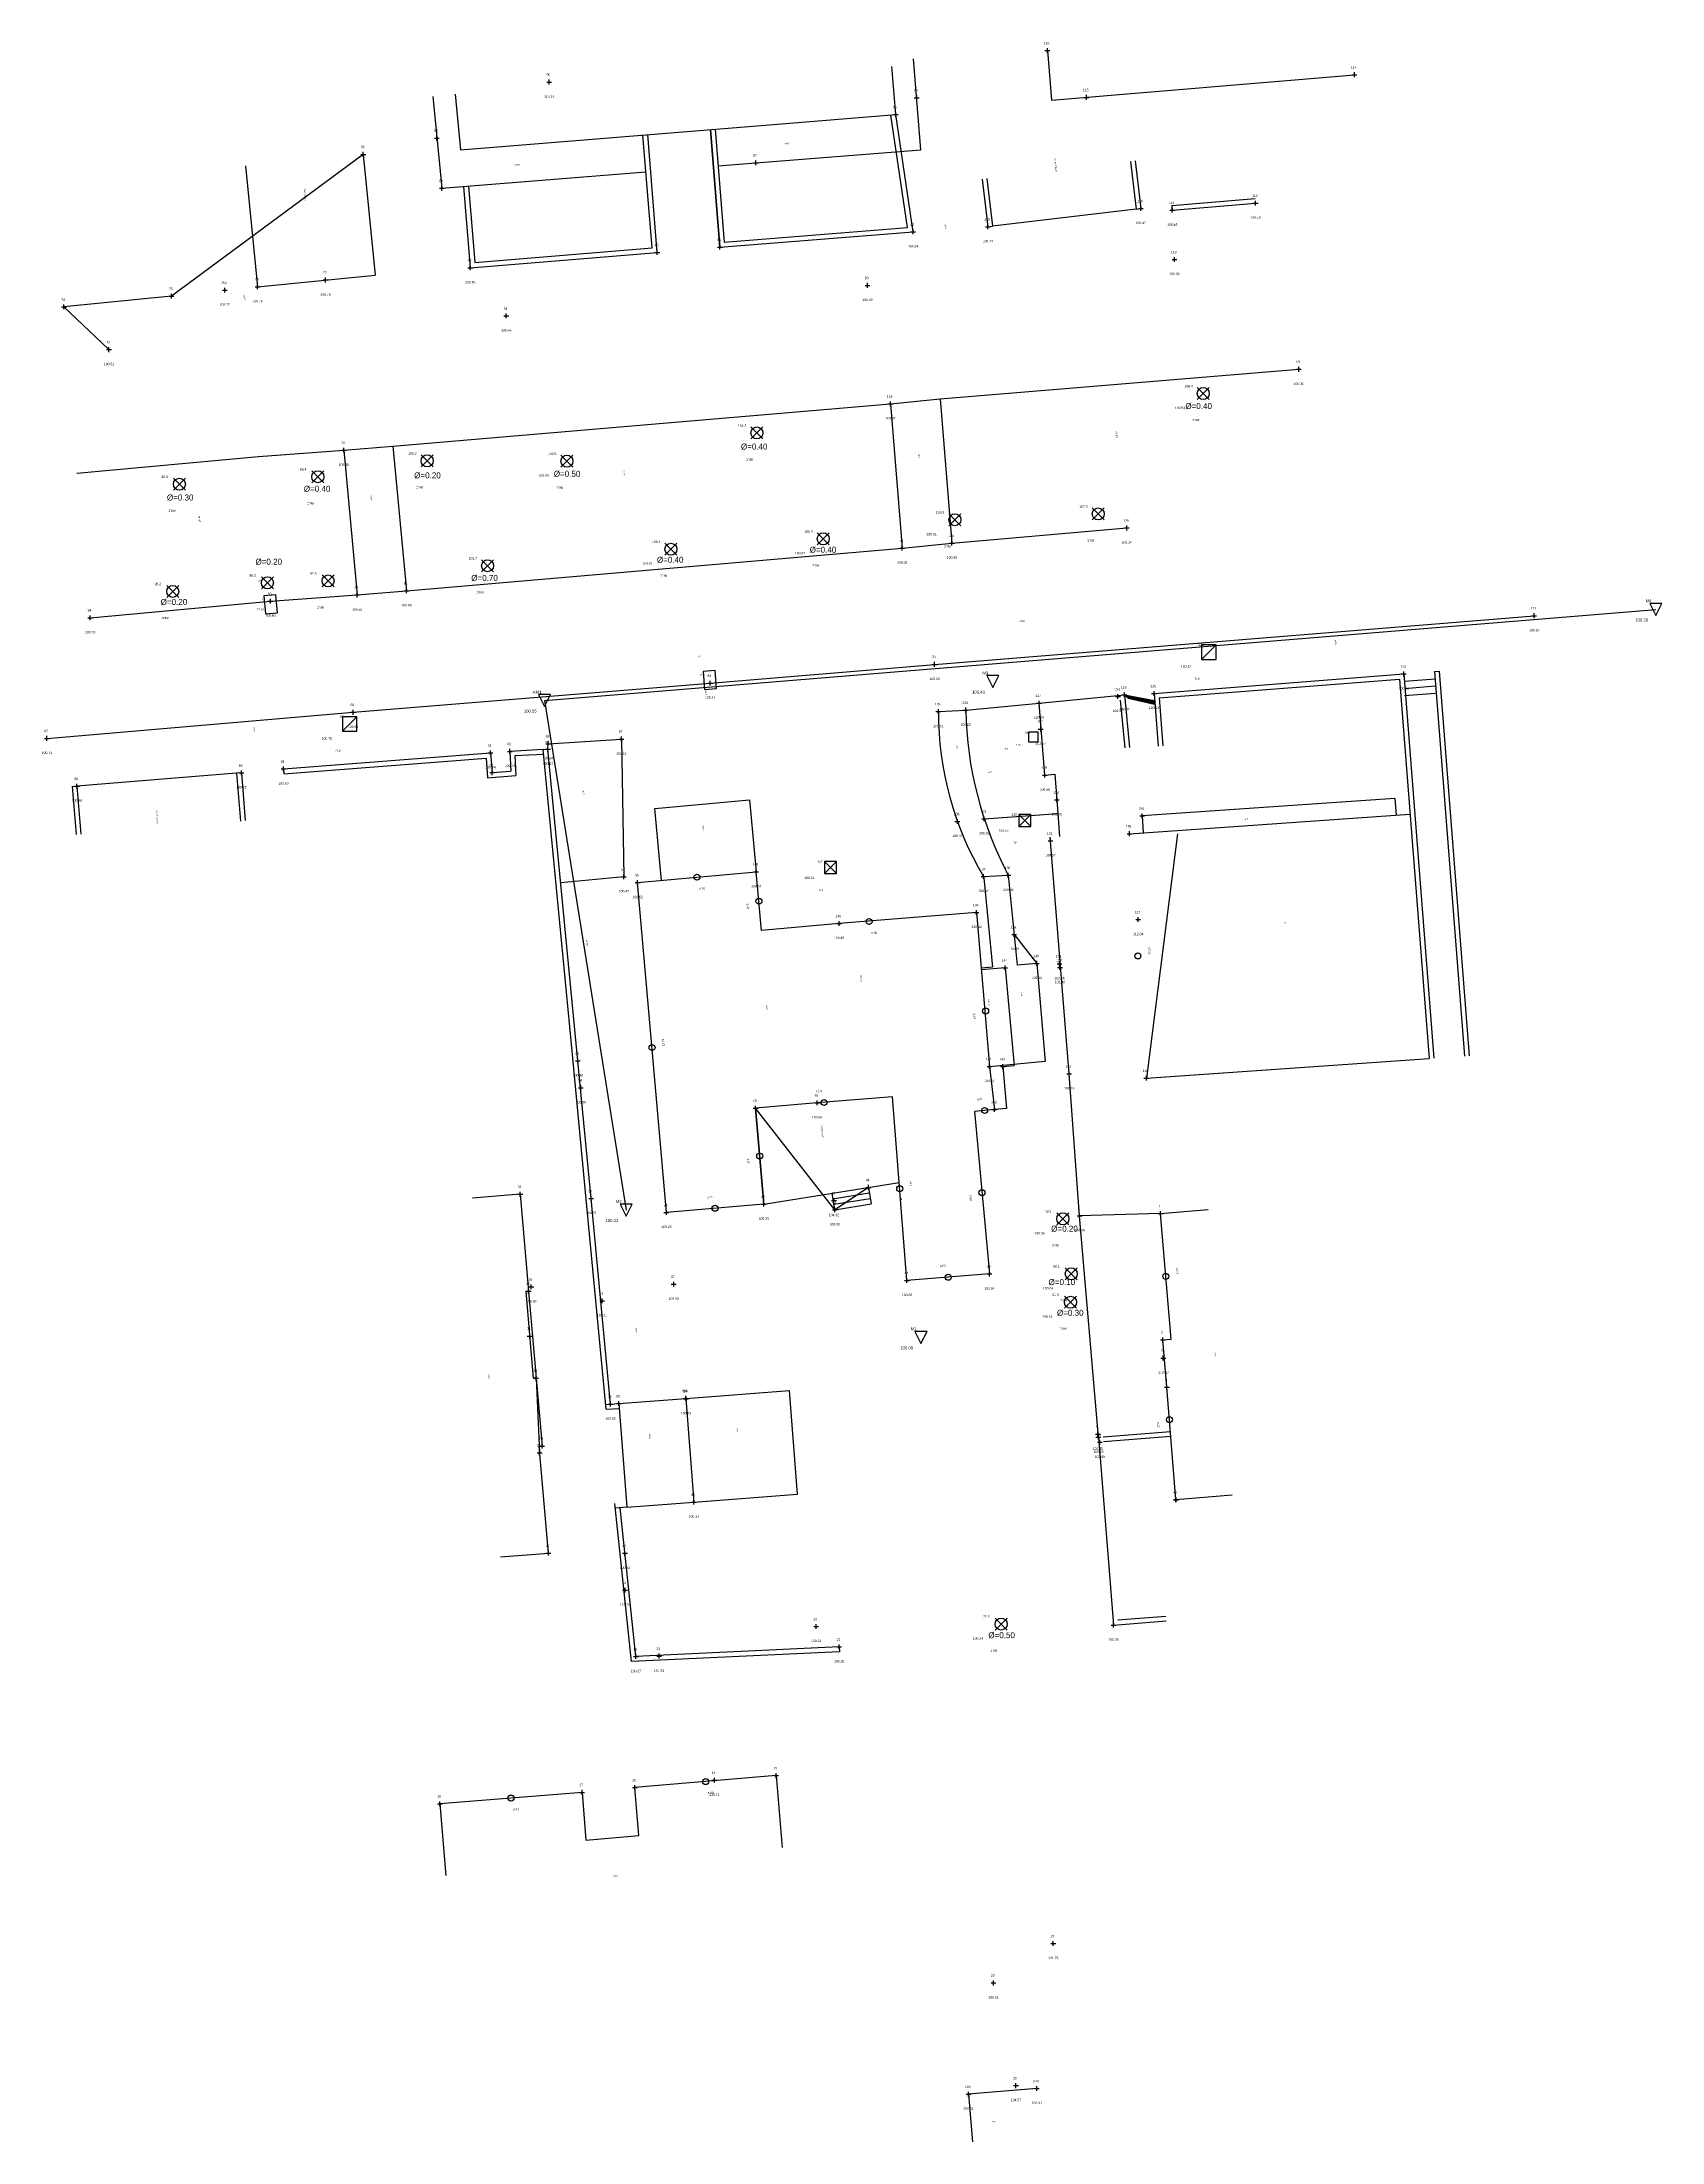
# Model space of a CAD drawing. Header units: metres. Extents: x 963.4 to 1030.8, y 966.5 to 1053.9.
import ezdxf
from ezdxf.enums import TextEntityAlignment as Align

# ---------------------------------------------------------------- set-up
doc = ezdxf.new("R2010")
doc.units = ezdxf.units.M
for name, color, linetype in [('C1609', 7, 'Continuous'), ('C1617', 7, 'Continuous'), ('M1000', 7, 'Continuous'), ('M2200', 7, 'Continuous'), ('M2205', 7, 'Continuous'), ('M2206', 7, 'Continuous'), ('M2207', 7, 'Continuous'), ('M2299', 7, 'Continuous'), ('M2301', 7, 'Continuous'), ('M2404', 7, 'Continuous'), ('M2407', 7, 'Continuous'), ('M2412', 7, 'Continuous'), ('M2417', 7, 'Continuous'), ('M2605', 7, 'Continuous'), ('M2801', 7, 'Continuous'), ('M4402', 7, 'Continuous'), ('M4610', 7, 'Continuous'), ('M4903', 7, 'Continuous'), ('M5220', 7, 'Continuous'), ('TR_PNT', 7, 'Continuous')]:
    doc.layers.add(name, color=color, linetype=linetype)
doc.styles.add('HANIT_TEXT', font='Arial.ttf')
doc.styles.add('hebtxt', font='Arial.ttf')

# ---------------------------------------------------------------- blocks, each defined once
blk = doc.blocks.new('M1502_P')
for p, q in [((-0.4, 0), (0.4, 0)), ((0, -0.4), (0, 0.4))]:
    blk.add_line(p, q)
blk = doc.blocks.new('C1617')
blk.add_lwpolyline([(0, -1), (1, 1), (-1, 1), (0, -1)])
blk = doc.blocks.new('M2801_E')
for p, q in [((-1, -1), (1, 1)), ((-1, 1), (1, -1))]:
    blk.add_line(p, q)
blk.add_circle((0, 0), 1)
blk = doc.blocks.new('M4402_E')
blk.add_line((-1.2, -1.2), (1.2, 1.2))
blk.add_lwpolyline([(-1.2, -1.2), (1.2, -1.2), (1.2, 1.2), (-1.2, 1.2)], close=True)
blk = doc.blocks.new('M4610_E')
blk.add_lwpolyline([(-0.8, -0.8), (0.8, -0.8), (0.8, 0.8), (-0.8, 0.8)], close=True)
blk = doc.blocks.new('M5220_E')
for p, q in [((-1, -1), (1, 1)), ((-1, 1), (1, -1))]:
    blk.add_line(p, q)
blk.add_lwpolyline([(-1, -1), (1, -1), (1, 1), (-1, 1)], close=True)
blk = doc.blocks.new('M4903_E')
blk.add_lwpolyline([(-1, -1.5), (1, -1.5), (1, 1.5), (-1, 1.5)], close=True)
blk = doc.blocks.new('C1609')
blk.add_circle((0, 0), 0.5)
blk = doc.blocks.new('M1000_E')

msp = doc.modelspace()

# ---------------------------------------------------------------- hatches: boundary and pattern name
at = {"layer": 'M2299'}
h = msp.add_hatch(dxfattribs=at)
h.set_pattern_fill('DOTS', scale=10)
h.paths.add_polyline_path([(972.382, 1043.754), (977.281, 1044.234), (976.788, 1049.263), (971.889, 1048.783)])
h = msp.add_hatch(dxfattribs=at)
h.set_pattern_fill('DOTS', scale=10)
h.paths.add_polyline_path([(1010.46, 1046.93), (1013.93, 1047.23), (1013.91, 1047.43), (1010.44, 1047.14)])
h = msp.add_hatch(dxfattribs=at)
h.set_pattern_fill('DOTS', scale=10)
h.paths.add_polyline_path([(1003.066, 1009.488), (1002.228, 1009.411), (1002.849, 1002.642), (1003.066, 1009.488)])

# ---------------------------------------------------------------- linework, layer by layer
for q in [(1030.592, 1030.317, 100.554), (987.731, 1005.305, 100.554)]:
    msp.add_line((984.331, 1026.519, 100.554), q)
at = {"layer": 'M2200'}
for p, q in [((998.949, 1050.921), (998.79, 1052.915)), ((1005.26, 1053.583), (1005.435, 1051.513)), ((1005.435, 1051.513), (1018.046, 1052.579)), ((980.609, 1051.771), (980.838, 1049.454)), ((980.838, 1049.454), (992.999, 1050.439)), ((992.999, 1050.439), (998.949, 1050.921)), ((1008.675, 1020.976), (1020.352, 1021.786)), ((1010.675, 1020.976), (1009.381, 1010.797)), ((1009.381, 1010.797), (1021.145, 1011.613)), ((983.321, 1005.959), (981.327, 1005.803)), ((1009.962, 1005.154), (1011.955, 1005.321)), ((983.978, 998.307), (983.864, 998.297)), ((984.101, 995.468), (984.226, 995.479)), ((1010.61, 993.245), (1012.953, 993.44)), ((982.5, 990.862), (984.494, 991.019)), ((993.975, 981.752), (988.091, 981.259)), ((993.975, 981.752), (994.226, 978.763)), ((985.891, 981.056), (979.976, 980.582)), ((979.976, 980.582), (980.216, 977.592)), ((1004.824, 968.725, 102.606), (1001.98, 968.491, 102.606))]:
    msp.add_line(p, q, dxfattribs=at)
for points in [[(976.788, 1049.263), (968.804, 1043.356)], [(968.804, 1043.356), (964.328, 1042.911)], [(988.206, 1018.939), (993.14, 1019.394)], [(989.402, 1005.203), (988.206, 1018.939)], [(993.118, 1009.55), (993.454, 1005.55), (989.402, 1005.203), (988.206, 1018.939)], [(998.811, 1010.018), (995.675, 1009.769), (993.118, 1009.55)], [(999.417, 1002.37), (998.811, 1010.018)], [(993.454, 1005.55), (993.118, 1009.55)], [(1003.066, 1009.488), (1002.228, 1009.411), (1002.849, 1002.642)], [(983.321, 1005.959), (983.669, 1001.929)], [(997.811, 1006.248), (996.41, 1005.317)], [(1009.962, 1005.154), (1006.603, 1005.062)], [(1010.066, 999.903), (1010.416, 999.933), (1009.962, 1005.154)], [(1002.849, 1002.642), (999.417, 1002.37)], [(983.669, 1001.929), (983.551, 1001.919), (983.864, 998.297)], [(1010.61, 993.245), (1010.238, 997.925), (1010.066, 999.903)], [(983.978, 998.307), (984.226, 995.479)], [(984.494, 991.019), (984.101, 995.468)], [(985.891, 981.056), (986.051, 979.062), (988.258, 979.266), (988.091, 981.259)]]:
    msp.add_lwpolyline(points, dxfattribs=at)
for points, elevation in [([(966.202, 1041.133), (964.328, 1042.911)], 100.517), ([(1002.313, 1017.697), (996.592, 1017.236), (993.366, 1016.938), (993.14, 1019.394)], 100.419), ([(1002.313, 1017.697), (1002.85, 1011.288)], 100.419), ([(1002.313, 1017.697), (1002.85, 1011.288)], 100.419), ([(1002.85, 1011.288), (1002.849, 1011.288)], 100.419), ([(1002.85, 1011.288), (1003.066, 1009.488)], 100.419), ([(995.675, 1009.769), (993.118, 1009.55)], 100.658), ([(996.41, 1005.317), (993.118, 1009.55)], 99.995), ([(1001.98, 968.491), (1002.144, 966.498), (1002.144, 966.498)], 100.612)]:
    msp.add_lwpolyline(points, dxfattribs=dict(at, elevation=elevation))
at = {"layer": 'M2205'}
for p, q in [((1003.506, 1015.389), (1002.513, 1015.306)), ((1003.406, 1011.275), (1003.879, 1011.318))]:
    msp.add_line(p, q, dxfattribs=at)
for points in [[(1003.506, 1015.389), (1003.879, 1011.318)], [(1003.406, 1011.275), (1003.552, 1009.529), (1003.066, 1009.488)], [(990.214, 997.464), (994.531, 997.795)], [(994.862, 993.478), (994.531, 997.795)], [(990.545, 993.147), (994.862, 993.478)]]:
    msp.add_lwpolyline(points, dxfattribs=at)
at = {"layer": 'M2206'}
for p, q in [((987.42, 997.245), (990.214, 997.464)), ((987.42, 997.245), (987.751, 992.928)), ((990.214, 997.464), (990.545, 993.147)), ((987.751, 992.928), (990.545, 993.147))]:
    msp.add_line(p, q, dxfattribs=at)
for points in [[(991.558, 1048.78), (993.122, 1048.907), (999.994, 1049.454), (999.692, 1053.246)], [(979.677, 1051.679), (980.056, 1047.849), (988.551, 1048.537)], [(976.788, 1049.263), (977.281, 1044.234)], [(1019.725, 1022.444), (1009.203, 1021.714)], [(1019.725, 1022.444), (1019.773, 1021.746)], [(1009.203, 1021.714), (1009.251, 1021.016)]]:
    msp.add_lwpolyline(points, dxfattribs=at)
at = {"layer": 'M2206', "elevation": 100.764}
for points in [[(971.889, 1048.783), (972.382, 1043.754)], [(972.382, 1043.754), (977.281, 1044.234)]]:
    msp.add_lwpolyline(points, dxfattribs=at)
at = {"layer": 'M2207'}
for p, q in [((1008.949, 1046.983, 100.473), (1002.98, 1046.275, 100.473)), ((971.514, 1023.497, 100.817), (964.868, 1022.954, 100.817))]:
    msp.add_line(p, q, dxfattribs=at)
at = {"layer": 'M2301'}
for points, elevation in [([(1001.861, 1026.124), (1004.913, 1026.412)], 100.517), ([(984.474, 1024.497), (984.484, 1024.724), (987.529, 1024.917), (987.634, 1019.18), (985.009, 1018.928)], 100.022), ([(1002.633, 1021.598), (1005.695, 1021.821)], 100.515)]:
    msp.add_lwpolyline(points, dxfattribs=dict(at, elevation=elevation))
at = {"layer": 'M2404'}
for p, q in [((998.725, 1038.874, 100.481), (1000.795, 1039.082, 100.481)), ((998.725, 1038.874, 100.481), (999.218, 1032.867, 100.481)), ((1000.795, 1039.082, 100.481), (1001.288, 1033.075, 100.481)), ((975.973, 1036.943, 100.481), (978.021, 1037.116, 100.481)), ((978.021, 1037.116, 100.481), (978.581, 1031.088, 100.481)), ((975.973, 1036.943, 100.481), (976.533, 1030.915, 100.481)), ((999.218, 1032.867, 100.481), (1001.288, 1033.075, 100.481)), ((976.533, 1030.915, 100.481), (978.581, 1031.088, 100.481))]:
    msp.add_line(p, q, dxfattribs=at)
for points, elevation in [([(1000.723, 1026.058), (1001.861, 1026.124)], 100.415), ([(1002.604, 1019.192), (1003.634, 1019.242)], 100.415), ([(1002.609, 1019.141), (1002.976, 1015.422)], 100.383), ([(1003.634, 1019.242), (1004.002, 1015.508)], 100.383), ([(1003.877, 1016.777), (1004.82, 1015.576)], 100.315), ([(1002.976, 1015.422), (1002.507, 1015.382)], 100.627), ([(1004.82, 1015.576), (1004.002, 1015.508)], 100.627), ([(1004.82, 1015.576), (1005.162, 1011.491), (1005.162, 1011.491)], 100.419), ([(1002.85, 1011.288), (1005.161, 1011.5)], 100.419)]:
    msp.add_lwpolyline(points, dxfattribs=dict(at, elevation=elevation))
for points in [[(988.926, 1022.018), (992.865, 1022.381)], [(992.865, 1022.381), (993.14, 1019.394)], [(989.202, 1019.031), (988.926, 1022.018)], [(983.321, 1005.959), (983.669, 1001.929), (983.978, 998.307), (984.125, 995.2)], [(993.454, 1005.55), (999.093, 1006.453)], [(999.149, 1005.756), (999.204, 1005.765)]]:
    msp.add_lwpolyline(points, dxfattribs=at)
for centre, radius, start, end in [((1013.997, 1026.004, 100.415), 13.274, 179.7658, 210.87573), ((1017.259, 1026.422, 100.517), 15.401, 181.10735, 207.7864)]:
    msp.add_arc(centre, radius, start, end, dxfattribs=at)
at = {"layer": 'M2407', "elevation": 100.714}
msp.add_lwpolyline([(963.617, 1024.946), (976.364, 1026.031), (991.223, 1027.247), (1000.559, 1028.026), (1025.524, 1030.054)], dxfattribs=at)
at = {"layer": 'M2412'}
for points, elevation in [([(1000.795, 1039.082), (1015.727, 1040.313)], 100.378), ([(978.021, 1037.116), (998.725, 1038.874)], 100.481), ([(964.868, 1035.995), (972.426, 1036.689), (975.973, 1036.943)], 100.697), ([(1001.288, 1033.075), (1008.564, 1033.706)], 100.378), ([(978.581, 1031.088), (999.218, 1032.867)], 100.585), ([(965.421, 1029.968), (972.919, 1030.656), (976.533, 1030.915), (978.581, 1031.088)], 100.697), ([(965.421, 1029.968), (972.919, 1030.656), (976.533, 1030.915)], 100.697)]:
    msp.add_lwpolyline(points, dxfattribs=dict(at, elevation=elevation))
for points in [[(996.41, 1005.317), (996.3, 1006.006)], [(996.336, 1005.778), (997.847, 1006.02)], [(996.373, 1005.547), (997.884, 1005.789)], [(997.811, 1006.248), (997.921, 1005.559)], [(996.41, 1005.317), (997.921, 1005.559)]]:
    msp.add_lwpolyline(points, dxfattribs=at)
at = {"layer": 'M2417'}
for p, q in [((1008.471, 1026.759, 100.474), (1009.722, 1026.516, 100.474)), ((1008.5, 1026.73, 100.474), (1009.722, 1026.487, 100.474)), ((1008.529, 1026.701, 100.474), (1009.722, 1026.457, 100.474)), ((1008.558, 1026.671, 100.474), (1009.722, 1026.428, 100.474)), ((1008.587, 1026.642, 100.474), (1009.722, 1026.399, 100.474)), ((1008.616, 1026.613, 100.474), (1009.722, 1026.37, 100.474)), ((1020.12, 1027.327, 100.33), (1021.396, 1027.426, 100.33)), ((1020.12, 1027.028, 100.33), (1021.396, 1027.127, 100.33)), ((1020.12, 1026.729, 100.33), (1021.396, 1026.828, 100.33))]:
    msp.add_line(p, q, dxfattribs=at)
at = {"layer": 'M2605'}
for p, q in [((991.631, 1045.396), (999.674, 1046.036)), ((981.24, 1044.545, 100.649), (989.023, 1045.182, 100.649)), ((1008.013, 988.019, 100.393), (1010.206, 988.196, 100.393)), ((1008.196, 988.234, 100.393), (1010.19, 988.395, 100.393))]:
    msp.add_line(p, q, dxfattribs=at)
for points in [[(991.234, 1050.296), (991.631, 1045.396), (999.674, 1046.036), (998.949, 1050.921)], [(991.631, 1045.396), (991.234, 1050.296)], [(991.434, 1050.312), (991.814, 1045.611), (999.445, 1046.218), (998.751, 1050.892)], [(980.963, 1047.922), (981.24, 1044.545), (989.023, 1045.182), (988.626, 1050.085)], [(981.163, 1047.939), (981.423, 1044.761), (988.808, 1045.365), (988.427, 1050.069)], [(987.751, 992.928), (987.275, 992.891)]]:
    msp.add_lwpolyline(points, dxfattribs=at)
for points, elevation in [([(1008.714, 1048.969), (1008.949, 1046.983)], 100.473), ([(1008.912, 1048.993), (1009.148, 1047.007)], 100.473), ([(1002.545, 1048.237), (1002.781, 1046.251)], 100.473), ([(1002.744, 1048.261), (1002.98, 1046.275)], 100.473), ([(1008.949, 1046.983), (1009.148, 1047.007)], 100.473), ([(1010.441, 1047.136), (1013.911, 1047.43)], 100.462), ([(1010.441, 1047.136), (1010.458, 1046.937)], 100.462), ([(1010.458, 1046.937), (1013.928, 1047.231)], 100.462), ([(1002.781, 1046.251), (1002.98, 1046.275)], 100.436), ([(1009.699, 1026.815), (1020.097, 1027.626)], 100.519), ([(1020.097, 1027.626), (1021.345, 1011.627)], 100.33), ([(1021.373, 1027.726), (1021.572, 1027.741)], 100.33), ([(1021.373, 1027.726), (1022.622, 1011.715)], 100.33), ([(1021.572, 1027.741), (1022.821, 1011.729)], 100.33), ([(1004.913, 1026.412), (1008.471, 1026.759)], 100.504), ([(1008.471, 1026.759), (1008.684, 1024.569)], 100.474), ([(1009.699, 1026.815), (1009.87, 1024.622)], 100.519), ([(1009.914, 1026.631), (1019.913, 1027.411)], 100.519), ([(1009.914, 1026.631), (1010.069, 1024.637)], 100.519), ([(1019.913, 1027.411), (1021.145, 1011.613)], 100.33), ([(1005.153, 1023.419), (1004.913, 1026.412)], 100.562), ([(1008.291, 1026.541), (1008.486, 1024.55)], 100.474), ([(973.462, 1023.671), (982.083, 1024.34), (982.147, 1023.519)], 100.802), ([(973.477, 1023.472), (981.899, 1024.125), (981.963, 1023.304)], 100.802), ([(984.275, 1024.478), (982.885, 1024.404)], 100.022), ([(982.885, 1024.404), (982.929, 1023.58)], 100.022), ([(984.285, 1024.278), (983.095, 1024.215)], 100.022), ([(983.095, 1024.215), (983.139, 1023.396)], 100.022), ([(984.275, 1024.478), (984.474, 1024.497)], 100.022), ([(986.892, 997.013), (986.07, 1005.764), (985.521, 1011.496), (984.275, 1024.478)], 100.022), ([(987.073, 997.224), (986.269, 1005.783), (985.72, 1011.515), (984.474, 1024.497)], 100.022), ([(971.713, 1023.513), (971.514, 1023.497)], 100.817), ([(971.514, 1023.497), (971.677, 1021.503)], 100.817), ([(971.713, 1023.513), (971.876, 1021.52)], 100.817), ([(973.462, 1023.671), (973.477, 1023.472)], 100.802), ([(981.963, 1023.304), (983.139, 1023.396)], 100.802), ([(982.147, 1023.519), (982.929, 1023.58)], 100.802), ([(1005.153, 1023.419), (1005.569, 1023.452)], 100.562), ([(1005.569, 1023.452), (1005.654, 1022.387), (1005.765, 1020.859)], 100.562), ([(964.669, 1022.938), (964.868, 1022.954)], 100.678), ([(964.669, 1022.938), (964.832, 1020.944)], 100.678), ([(964.868, 1022.954), (965.031, 1020.961)], 100.678), ([(1006.169, 1010.976), (1005.377, 1020.831)], 100.195), ([(1007.383, 995.844), (1006.603, 1005.062), (1006.169, 1010.976)], 100.259), ([(986.873, 997.212), (987.42, 997.245)], 100.022), ([(986.892, 997.013), (987.432, 997.045)], 100.022), ([(1007.582, 995.86), (1010.384, 996.083)], 100.259), ([(1007.383, 995.844), (1008.013, 988.019)], 100.259), ([(1007.598, 995.66), (1010.4, 995.883)], 100.259), ([(987.956, 986.501), (987.254, 993.09)], 100.259), ([(988.135, 986.71), (987.475, 992.906)], 100.259), ([(996.605, 986.913), (987.956, 986.501)], 100.259), ([(996.595, 987.113), (988.135, 986.71)], 100.259), ([(996.595, 987.113), (996.605, 986.913)], 100.259)]:
    msp.add_lwpolyline(points, dxfattribs=dict(at, elevation=elevation))

# ---------------------------------------------------------------- block references
at = {"layer": 'C1609'}
ref = msp.add_blockref('C1609', (990.673, 1019.167), dxfattribs=dict(at, xscale=0.25, yscale=0.25, zscale=0.25, rotation=5.27))
ref.add_attrib('CALC_LENGTH', '4.95', dxfattribs={"layer": '0', "height": 0.0875, "rotation": 5.27, "style": 'hebtxt'}).set_placement((990.893, 1018.655), align=Align.CENTER)
ref = msp.add_blockref('C1609', (993.253, 1018.166), dxfattribs=dict(at, xscale=0.25, yscale=0.25, zscale=0.25, rotation=275.27))
ref.add_attrib('CALC_LENGTH', '2.47', dxfattribs={"layer": '0', "height": 0.0875, "rotation": -84.73, "style": 'hebtxt'}).set_placement((992.741, 1017.946), align=Align.CENTER)
ref = msp.add_blockref('C1609', (997.84, 1017.318), dxfattribs=dict(at, xscale=0.25, yscale=0.25, zscale=0.25, rotation=4.85))
ref.add_attrib('CALC_LENGTH', '8.98', dxfattribs={"layer": '0', "height": 0.0875, "rotation": 4.85, "style": 'hebtxt'}).set_placement((998.056, 1016.804), align=Align.CENTER)
ref = msp.add_blockref('C1609', (1009.028, 1015.886), dxfattribs=dict(at, xscale=0.25, yscale=0.25, zscale=0.25, rotation=93.97))
ref.add_attrib('CALC_LENGTH', '10.20', dxfattribs={"layer": '0', "height": 0.0875, "rotation": 93.97, "style": 'hebtxt'}).set_placement((1009.545, 1016.095), align=Align.CENTER)
ref = msp.add_blockref('C1609', (1002.689, 1013.592), dxfattribs=dict(at, xscale=0.25, yscale=0.25, zscale=0.25, rotation=275.24))
ref.add_attrib('CALC_LENGTH', '8.24', dxfattribs={"layer": '0', "height": 0.0875, "rotation": -84.76, "style": 'hebtxt'}).set_placement((1002.177, 1013.372), align=Align.CENTER)
ref = msp.add_blockref('C1609', (988.804, 1012.071), dxfattribs=dict(at, xscale=0.25, yscale=0.25, zscale=0.25, rotation=94.98))
ref.add_attrib('CALC_LENGTH', '13.79', dxfattribs={"layer": '0', "height": 0.0875, "rotation": 94.98, "style": 'hebtxt'}).set_placement((989.317, 1012.289), align=Align.CENTER)
ref = msp.add_blockref('C1609', (995.965, 1009.784), dxfattribs=dict(at, xscale=0.25, yscale=0.25, zscale=0.25, rotation=184.69))
ref.add_attrib('CALC_LENGTH', '5.71', dxfattribs={"layer": '0', "height": 0.0875, "rotation": -175.31, "style": 'hebtxt'}).set_placement((995.749, 1010.298), align=Align.CENTER)
ref = msp.add_blockref('C1609', (1002.647, 1009.45), dxfattribs=dict(at, xscale=0.25, yscale=0.25, zscale=0.25, rotation=185.24))
ref.add_attrib('CALC_LENGTH', '0.84', dxfattribs={"layer": '0', "height": 0.0875, "rotation": -174.76, "style": 'hebtxt'}).set_placement((1002.427, 1009.962), align=Align.CENTER)
ref = msp.add_blockref('C1609', (993.286, 1007.55), dxfattribs=dict(at, xscale=0.25, yscale=0.25, zscale=0.25, rotation=274.8))
ref.add_attrib('CALC_LENGTH', '4.01', dxfattribs={"layer": '0', "height": 0.0875, "rotation": -85.2, "style": 'hebtxt'}).set_placement((992.772, 1007.334), align=Align.CENTER)
ref = msp.add_blockref('C1609', (999.114, 1006.194), dxfattribs=dict(at, xscale=0.25, yscale=0.25, zscale=0.25, rotation=94.53))
ref.add_attrib('CALC_LENGTH', '7.67', dxfattribs={"layer": '0', "height": 0.0875, "rotation": 94.53, "style": 'hebtxt'}).set_placement((999.629, 1006.408), align=Align.CENTER)
ref = msp.add_blockref('C1609', (991.428, 1005.376), dxfattribs=dict(at, xscale=0.25, yscale=0.25, zscale=0.25, rotation=184.89))
ref.add_attrib('CALC_LENGTH', '4.07', dxfattribs={"layer": '0', "height": 0.0875, "rotation": -175.11, "style": 'hebtxt'}).set_placement((991.211, 1005.89), align=Align.CENTER)
ref = msp.add_blockref('C1609', (1002.538, 1006.027), dxfattribs=dict(at, xscale=0.25, yscale=0.25, zscale=0.25, rotation=275.24))
ref.add_attrib('CALC_LENGTH', '6.80', dxfattribs={"layer": '0', "height": 0.0875, "rotation": -84.76, "style": 'hebtxt'}).set_placement((1002.026, 1005.806), align=Align.CENTER)
ref = msp.add_blockref('C1609', (1001.133, 1002.506), dxfattribs=dict(at, xscale=0.25, yscale=0.25, zscale=0.25, rotation=184.53))
ref.add_attrib('CALC_LENGTH', '3.44', dxfattribs={"layer": '0', "height": 0.0875, "rotation": -175.47, "style": 'hebtxt'}).set_placement((1000.919, 1003.021), align=Align.CENTER)
ref = msp.add_blockref('C1609', (1010.189, 1002.544), dxfattribs=dict(at, xscale=0.25, yscale=0.25, zscale=0.25, rotation=94.97))
ref.add_attrib('CALC_LENGTH', '5.24', dxfattribs={"layer": '0', "height": 0.0875, "rotation": 94.97, "style": 'hebtxt'}).set_placement((1010.702, 1002.761), align=Align.CENTER)
ref = msp.add_blockref('C1609', (1010.341, 996.572), dxfattribs=dict(at, xscale=0.25, yscale=0.25, zscale=0.25, rotation=274.71))
ref.add_attrib('CALC_LENGTH', '6.68', dxfattribs={"layer": '0', "height": 0.0875, "rotation": -85.29, "style": 'hebtxt'}).set_placement((1009.826, 996.357), align=Align.CENTER)
ref = msp.add_blockref('C1609', (991.033, 981.505), dxfattribs=dict(at, xscale=0.25, yscale=0.25, zscale=0.25, rotation=4.79))
ref.add_attrib('CALC_LENGTH', '5.90', dxfattribs={"layer": '0', "height": 0.0875, "rotation": 4.79, "style": 'hebtxt'}).set_placement((991.249, 980.992), align=Align.CENTER)
ref = msp.add_blockref('C1609', (982.933, 980.819), dxfattribs=dict(at, xscale=0.25, yscale=0.25, zscale=0.25, rotation=4.58))
ref.add_attrib('CALC_LENGTH', '5.93', dxfattribs={"layer": '0', "height": 0.0875, "rotation": 4.58, "style": 'hebtxt'}).set_placement((983.148, 980.304), align=Align.CENTER)
at = {"layer": 'C1617'}
ref = msp.add_blockref('C1617', (1030.592, 1030.317, 100.277), dxfattribs=dict(at, xscale=0.25, yscale=0.25, zscale=0.25))
ref.add_attrib('POINT_NAME', 'M4', dxfattribs={"layer": '0', "height": 0.125, "style": 'hebtxt'}).set_placement((1030.282, 1030.61, 100.277), align=Align.CENTER)
ref.add_attrib('HEIGHT', '100.28', dxfattribs={"layer": '0', "height": 0.125, "style": 'hebtxt'}).set_placement((1029.995, 1029.817, 100.277), align=Align.CENTER)
ref = msp.add_blockref('C1617', (1002.99, 1027.312, 100.432), dxfattribs=dict(at, xscale=0.25, yscale=0.25, zscale=0.25))
ref.add_attrib('POINT_NAME', 'M3', dxfattribs={"layer": '0', "height": 0.125, "style": 'hebtxt'}).set_placement((1002.68, 1027.604, 100.432), align=Align.CENTER)
ref.add_attrib('HEIGHT', '100.43', dxfattribs={"layer": '0', "height": 0.125, "style": 'hebtxt'}).set_placement((1002.393, 1026.812, 100.432), align=Align.CENTER)
ref = msp.add_blockref('C1617', (984.331, 1026.519, 100.554), dxfattribs=dict(at, xscale=0.25, yscale=0.25, zscale=0.25))
ref.add_attrib('POINT_NAME', 'AM1', dxfattribs={"layer": '0', "height": 0.125, "style": 'hebtxt'}).set_placement((984.021, 1026.812, 100.554), align=Align.CENTER)
ref.add_attrib('HEIGHT', '100.55', dxfattribs={"layer": '0', "height": 0.125, "style": 'hebtxt'}).set_placement((983.734, 1026.019, 100.554), align=Align.CENTER)
ref = msp.add_blockref('C1617', (987.731, 1005.305, 100.325), dxfattribs=dict(at, xscale=0.25, yscale=0.25, zscale=0.25))
ref.add_attrib('POINT_NAME', 'M2', dxfattribs={"layer": '0', "height": 0.125, "style": 'hebtxt'}).set_placement((987.421, 1005.597, 100.325), align=Align.CENTER)
ref.add_attrib('HEIGHT', '100.33', dxfattribs={"layer": '0', "height": 0.125, "style": 'hebtxt'}).set_placement((987.134, 1004.805, 100.325), align=Align.CENTER)
ref = msp.add_blockref('C1617', (1000, 1000, 100), dxfattribs=dict(at, xscale=0.25, yscale=0.25, zscale=0.25))
ref.add_attrib('POINT_NAME', 'M1', dxfattribs={"layer": '0', "height": 0.125, "style": 'hebtxt'}).set_placement((999.69, 1000.293, 100), align=Align.CENTER)
ref.add_attrib('HEIGHT', '100.00', dxfattribs={"layer": '0', "height": 0.125, "style": 'hebtxt'}).set_placement((999.403, 999.5, 100), align=Align.CENTER)
at = {"layer": 'M1000'}
ref = msp.add_blockref('M1000_E', (995.078, 1049.612), dxfattribs=dict(at, xscale=0.25, yscale=0.25, zscale=0.25, rotation=4.55))
ref.add_attrib('DESC', 'צרפם', dxfattribs={"layer": '0', "height": 0.0625, "rotation": 4.55, "style": 'hebtxt'}).set_placement((994.426, 1049.685), align=Align.CENTER)
ref = msp.add_blockref('M1000_E', (983.836, 1048.728), dxfattribs=dict(at, xscale=0.25, yscale=0.25, zscale=0.25, rotation=4.63))
ref.add_attrib('DESC', 'צרפם', dxfattribs={"layer": '0', "height": 0.0625, "rotation": 4.63, "style": 'hebtxt'}).set_placement((983.183, 1048.801), align=Align.CENTER)
ref = msp.add_blockref('M1000_E', (1005.493, 1048.16), dxfattribs=dict(at, xscale=0.25, yscale=0.25, zscale=0.25, rotation=274.14))
ref.add_attrib('DESC', 'ברז עם זרבובית', dxfattribs={"layer": '0', "height": 0.0625, "rotation": -85.86, "style": 'hebtxt'}).set_placement((1005.571, 1048.812), align=Align.CENTER)
ref = msp.add_blockref('M1000_E', (974.253, 1046.949), dxfattribs=dict(at, xscale=0.25, yscale=0.25, zscale=0.25, rotation=274.14))
ref.add_attrib('DESC', 'ברז עם זרבובית', dxfattribs={"layer": '0', "height": 0.0625, "rotation": -85.86, "style": 'hebtxt'}).set_placement((974.331, 1047.601), align=Align.CENTER)
ref = msp.add_blockref('M1000_E', (1000.924, 1045.614), dxfattribs=dict(at, xscale=0.25, yscale=0.25, zscale=0.25, rotation=275.31))
ref.add_attrib('DESC', 'צופית', dxfattribs={"layer": '0', "height": 0.0625, "rotation": -84.69, "style": 'hebtxt'}).set_placement((1000.989, 1046.268), align=Align.CENTER)
ref = msp.add_blockref('M1000_E', (971.749, 1042.642), dxfattribs=dict(at, xscale=0.25, yscale=0.25, zscale=0.25, rotation=275.31))
ref.add_attrib('DESC', 'צופית', dxfattribs={"layer": '0', "height": 0.0625, "rotation": -84.69, "style": 'hebtxt'}).set_placement((971.814, 1043.296), align=Align.CENTER)
ref = msp.add_blockref('M1000_E', (1008.046, 1036.936), dxfattribs=dict(at, xscale=0.25, yscale=0.25, zscale=0.25, rotation=274.69))
ref.add_attrib('DESC', 'עץ דקל', dxfattribs={"layer": '0', "height": 0.0625, "rotation": -85.31, "style": 'hebtxt'}).set_placement((1008.118, 1037.589), align=Align.CENTER)
ref = msp.add_blockref('M1000_E', (999.805, 1036.058), dxfattribs=dict(at, xscale=0.25, yscale=0.25, zscale=0.25, rotation=274.69))
ref.add_attrib('DESC', 'צופית', dxfattribs={"layer": '0', "height": 0.0625, "rotation": -85.31, "style": 'hebtxt'}).set_placement((999.877, 1036.711), align=Align.CENTER)
ref = msp.add_blockref('M1000_E', (987.539, 1035.344), dxfattribs=dict(at, xscale=0.25, yscale=0.25, zscale=0.25, rotation=275.31))
ref.add_attrib('DESC', 'עץ דקל', dxfattribs={"layer": '0', "height": 0.0625, "rotation": -84.69, "style": 'hebtxt'}).set_placement((987.604, 1035.998), align=Align.CENTER)
ref = msp.add_blockref('M1000_E', (977.022, 1034.31), dxfattribs=dict(at, xscale=0.25, yscale=0.25, zscale=0.25, rotation=275.31))
ref.add_attrib('DESC', 'צופית', dxfattribs={"layer": '0', "height": 0.0625, "rotation": -84.69, "style": 'hebtxt'}).set_placement((977.087, 1034.964), align=Align.CENTER)
ref = msp.add_blockref('M1000_E', (969.872, 1033.422), dxfattribs=dict(at, xscale=0.25, yscale=0.25, zscale=0.25, rotation=275.31))
ref.add_attrib('DESC', 'עץ דקל', dxfattribs={"layer": '0', "height": 0.0625, "rotation": -84.69, "style": 'hebtxt'}).set_placement((969.937, 1034.076), align=Align.CENTER)
ref = msp.add_blockref('M1000_E', (1004.855, 1029.666), dxfattribs=dict(at, xscale=0.25, yscale=0.25, zscale=0.25))
ref.add_attrib('DESC', 'שמאל', dxfattribs={"layer": '0', "height": 0.0625, "style": 'hebtxt'}).set_placement((1004.21, 1029.791), align=Align.CENTER)
ref = msp.add_blockref('M1000_E', (1017.165, 1028.28), dxfattribs=dict(at, xscale=0.25, yscale=0.25, zscale=0.25, rotation=275.31))
ref.add_attrib('DESC', 'צופית', dxfattribs={"layer": '0', "height": 0.0625, "rotation": -84.69, "style": 'hebtxt'}).set_placement((1017.23, 1028.933), align=Align.CENTER)
ref = msp.add_blockref('M1000_E', (990.949, 1026.193), dxfattribs=dict(at, xscale=0.25, yscale=0.25, zscale=0.25, rotation=275.31))
ref.add_attrib('DESC', 'צופית', dxfattribs={"layer": '0', "height": 0.0625, "rotation": -84.69, "style": 'hebtxt'}).set_placement((991.014, 1026.847), align=Align.CENTER)
ref = msp.add_blockref('M1000_E', (972.159, 1024.65), dxfattribs=dict(at, xscale=0.25, yscale=0.25, zscale=0.25, rotation=275.31))
ref.add_attrib('DESC', 'צופית', dxfattribs={"layer": '0', "height": 0.0625, "rotation": -84.69, "style": 'hebtxt'}).set_placement((972.223, 1025.304), align=Align.CENTER)
ref = msp.add_blockref('M1000_E', (1001.439, 1023.917), dxfattribs=dict(at, xscale=0.25, yscale=0.25, zscale=0.25, rotation=277.07))
ref.add_attrib('DESC', 'גובה', dxfattribs={"layer": '0', "height": 0.0625, "rotation": -82.93, "style": 'hebtxt'}).set_placement((1001.484, 1024.572), align=Align.CENTER)
ref = msp.add_blockref('M1000_E', (1003.529, 1023.386), dxfattribs=dict(at, xscale=0.25, yscale=0.25, zscale=0.25, rotation=0.69))
ref.add_attrib('DESC', 'צינור', dxfattribs={"layer": '0', "height": 0.0625, "rotation": 0.69, "style": 'hebtxt'}).set_placement((1002.882, 1023.504), align=Align.CENTER)
ref = msp.add_blockref('M1000_E', (985.861, 1022.027), dxfattribs=dict(at, xscale=0.25, yscale=0.25, zscale=0.25, rotation=275.48))
ref.add_attrib('DESC', 'גובה', dxfattribs={"layer": '0', "height": 0.0625, "rotation": -84.52, "style": 'hebtxt'}).set_placement((985.924, 1022.681), align=Align.CENTER)
ref = msp.add_blockref('M1000_E', (968.093, 1021.03), dxfattribs=dict(at, xscale=0.25, yscale=0.25, zscale=0.25, rotation=274.14))
ref.add_attrib('DESC', 'ברז עם זרבובית', dxfattribs={"layer": '0', "height": 0.0625, "rotation": -85.86, "style": 'hebtxt'}).set_placement((968.171, 1021.683), align=Align.CENTER)
ref = msp.add_blockref('M1000_E', (1014.203, 1021.475), dxfattribs=dict(at, xscale=0.25, yscale=0.25, zscale=0.25, rotation=3.97))
ref.add_attrib('DESC', 'צינור', dxfattribs={"layer": '0', "height": 0.0625, "rotation": 3.97, "style": 'hebtxt'}).set_placement((1013.551, 1021.555), align=Align.CENTER)
ref = msp.add_blockref('M1000_E', (990.849, 1020.555), dxfattribs=dict(at, xscale=0.25, yscale=0.25, zscale=0.25, rotation=275.27))
ref.add_attrib('DESC', 'צופית', dxfattribs={"layer": '0', "height": 0.0625, "rotation": -84.73, "style": 'hebtxt'}).set_placement((990.914, 1021.209), align=Align.CENTER)
ref = msp.add_blockref('M1000_E', (1015.04, 1016.617), dxfattribs=dict(at, xscale=0.25, yscale=0.25, zscale=0.25, rotation=273.94))
ref.add_attrib('DESC', 'גג', dxfattribs={"layer": '0', "height": 0.0625, "rotation": -86.06, "style": 'hebtxt'}).set_placement((1015.12, 1017.27), align=Align.CENTER)
ref = msp.add_blockref('M1000_E', (986.054, 1015.765), dxfattribs=dict(at, xscale=0.25, yscale=0.25, zscale=0.25, rotation=279.11))
ref.add_attrib('DESC', 'עץ דקל', dxfattribs={"layer": '0', "height": 0.0625, "rotation": -80.89, "style": 'hebtxt'}).set_placement((986.076, 1016.422), align=Align.CENTER)
ref = msp.add_blockref('M1000_E', (997.409, 1014.304), dxfattribs=dict(at, xscale=0.25, yscale=0.25, zscale=0.25, rotation=274.98))
ref.add_attrib('DESC', 'דפנת.גג', dxfattribs={"layer": '0', "height": 0.0625, "rotation": -85.02, "style": 'hebtxt'}).set_placement((997.477, 1014.958), align=Align.CENTER)
ref = msp.add_blockref('M1000_E', (1004.087, 1013.641), dxfattribs=dict(at, xscale=0.25, yscale=0.25, zscale=0.25, rotation=274.79))
ref.add_attrib('DESC', 'גובה', dxfattribs={"layer": '0', "height": 0.0625, "rotation": -85.21, "style": 'hebtxt'}).set_placement((1004.157, 1014.294), align=Align.CENTER)
ref = msp.add_blockref('M1000_E', (993.487, 1013.088), dxfattribs=dict(at, xscale=0.25, yscale=0.25, zscale=0.25, rotation=274.98))
ref.add_attrib('DESC', 'צינור', dxfattribs={"layer": '0', "height": 0.0625, "rotation": -85.02, "style": 'hebtxt'}).set_placement((993.556, 1013.741), align=Align.CENTER)
ref = msp.add_blockref('M1000_E', (1002.723, 1013.301), dxfattribs=dict(at, xscale=0.25, yscale=0.25, zscale=0.25, rotation=274.79))
ref.add_attrib('DESC', 'צינור גג', dxfattribs={"layer": '0', "height": 0.0625, "rotation": -85.21, "style": 'hebtxt'}).set_placement((1002.793, 1013.954), align=Align.CENTER)
ref = msp.add_blockref('M1000_E', (995.788, 1007.907), dxfattribs=dict(at, xscale=0.25, yscale=0.25, zscale=0.25, rotation=274.8))
ref.add_attrib('DESC', 'הרקומת ציפור', dxfattribs={"layer": '0', "height": 0.0625, "rotation": -85.2, "style": 'hebtxt'}).set_placement((995.858, 1008.56), align=Align.CENTER)
ref = msp.add_blockref('M1000_E', (988.051, 999.648), dxfattribs=dict(at, xscale=0.25, yscale=0.25, zscale=0.25, rotation=275.27))
ref.add_attrib('DESC', 'צופית', dxfattribs={"layer": '0', "height": 0.0625, "rotation": -84.73, "style": 'hebtxt'}).set_placement((988.116, 1000.302), align=Align.CENTER)
ref = msp.add_blockref('M1000_E', (1012.151, 998.635), dxfattribs=dict(at, xscale=0.25, yscale=0.25, zscale=0.25, rotation=274.75))
ref.add_attrib('DESC', 'צינור', dxfattribs={"layer": '0', "height": 0.0625, "rotation": -85.25, "style": 'hebtxt'}).set_placement((1012.222, 999.288), align=Align.CENTER)
ref = msp.add_blockref('M1000_E', (981.912, 997.723), dxfattribs=dict(at, xscale=0.25, yscale=0.25, zscale=0.25, rotation=274.75))
ref.add_attrib('DESC', 'צינור', dxfattribs={"layer": '0', "height": 0.0625, "rotation": -85.25, "style": 'hebtxt'}).set_placement((981.983, 998.377), align=Align.CENTER)
ref = msp.add_blockref('M1000_E', (988.603, 995.248), dxfattribs=dict(at, xscale=0.25, yscale=0.25, zscale=0.25, rotation=274.38))
ref.add_attrib('DESC', 'סנחם', dxfattribs={"layer": '0', "height": 0.0625, "rotation": -85.62, "style": 'hebtxt'}).set_placement((988.678, 995.9), align=Align.CENTER)
ref = msp.add_blockref('M1000_E', (992.25, 995.494), dxfattribs=dict(at, xscale=0.25, yscale=0.25, zscale=0.25, rotation=274.38))
ref.add_attrib('DESC', 'צינור', dxfattribs={"layer": '0', "height": 0.0625, "rotation": -85.62, "style": 'hebtxt'}).set_placement((992.326, 996.147), align=Align.CENTER)
ref = msp.add_blockref('M1000_E', (987.928, 977.437), dxfattribs=dict(at, xscale=0.25, yscale=0.25, zscale=0.25, rotation=1.1))
ref.add_attrib('DESC', 'צינור', dxfattribs={"layer": '0', "height": 0.0625, "rotation": 1.1, "style": 'hebtxt'}).set_placement((987.28, 977.549), align=Align.CENTER)
ref = msp.add_blockref('M1000_E', (1003.7, 967.246), dxfattribs=dict(at, xscale=0.25, yscale=0.25, zscale=0.25, rotation=4.7))
ref.add_attrib('DESC', 'צינור', dxfattribs={"layer": '0', "height": 0.0625, "rotation": 4.7, "style": 'hebtxt'}).set_placement((1003.047, 967.318), align=Align.CENTER)
at = {"layer": 'M2801'}
ref = msp.add_blockref('M2801_E', (1011.749, 1039.305, 100.537), dxfattribs=dict(at, xscale=0.25, yscale=0.25, zscale=0.25))
ref.add_attrib('NAME', '108.4', dxfattribs={"layer": '0', "height": 0.1, "style": 'HANIT_TEXT'}).set_placement((1011.134, 1039.562, 100.537), align=Align.CENTER)
ref.add_attrib('HEIGHT', '100.54', dxfattribs={"layer": '0', "height": 0.1, "style": 'HANIT_TEXT'}).set_placement((1010.782, 1038.655, 100.537), align=Align.CENTER)
ref.add_attrib('MARK', 'ברוש', dxfattribs={"layer": '0', "height": 0.1, "style": 'HANIT_TEXT'}).set_placement((1011.439, 1038.155, 100.537), align=Align.CENTER)
ref = msp.add_blockref('M2801_E', (993.17, 1037.662), dxfattribs=dict(at, xscale=0.25, yscale=0.25, zscale=0.25))
ref.add_attrib('NAME', '104.3', dxfattribs={"layer": '0', "height": 0.1, "style": 'HANIT_TEXT'}).set_placement((992.555, 1037.919), align=Align.CENTER)
ref.add_attrib('MARK', 'ברוש', dxfattribs={"layer": '0', "height": 0.1, "style": 'HANIT_TEXT'}).set_placement((992.86, 1036.512), align=Align.CENTER)
ref = msp.add_blockref('M2801_E', (979.445, 1036.502), dxfattribs=dict(at, xscale=0.25, yscale=0.25, zscale=0.25))
ref.add_attrib('NAME', '100.2', dxfattribs={"layer": '0', "height": 0.1, "style": 'HANIT_TEXT'}).set_placement((978.83, 1036.759), align=Align.CENTER)
ref.add_attrib('MARK', 'ברוש', dxfattribs={"layer": '0', "height": 0.1, "style": 'HANIT_TEXT'}).set_placement((979.135, 1035.352), align=Align.CENTER)
ref = msp.add_blockref('M2801_E', (985.265, 1036.487, 100.584), dxfattribs=dict(at, xscale=0.25, yscale=0.25, zscale=0.25))
ref.add_attrib('NAME', '102.5', dxfattribs={"layer": '0', "height": 0.1, "style": 'HANIT_TEXT'}).set_placement((984.65, 1036.745, 100.584), align=Align.CENTER)
ref.add_attrib('HEIGHT', '100.58', dxfattribs={"layer": '0', "height": 0.1, "style": 'HANIT_TEXT'}).set_placement((984.298, 1035.837, 100.584), align=Align.CENTER)
ref.add_attrib('MARK', 'ברוש', dxfattribs={"layer": '0', "height": 0.1, "style": 'HANIT_TEXT'}).set_placement((984.955, 1035.337, 100.584), align=Align.CENTER)
ref = msp.add_blockref('M2801_E', (969.133, 1035.527), dxfattribs=dict(at, xscale=0.25, yscale=0.25, zscale=0.25))
ref.add_attrib('NAME', '98.3', dxfattribs={"layer": '0', "height": 0.1, "style": 'HANIT_TEXT'}).set_placement((968.518, 1035.784), align=Align.CENTER)
ref.add_attrib('MARK', 'ברוש', dxfattribs={"layer": '0', "height": 0.1, "style": 'HANIT_TEXT'}).set_placement((968.823, 1034.377), align=Align.CENTER)
ref = msp.add_blockref('M2801_E', (974.894, 1035.84), dxfattribs=dict(at, xscale=0.25, yscale=0.25, zscale=0.25))
ref.add_attrib('NAME', '99.4', dxfattribs={"layer": '0', "height": 0.1, "style": 'HANIT_TEXT'}).set_placement((974.279, 1036.097), align=Align.CENTER)
ref.add_attrib('MARK', 'ברוש', dxfattribs={"layer": '0', "height": 0.1, "style": 'HANIT_TEXT'}).set_placement((974.584, 1034.69), align=Align.CENTER)
ref = msp.add_blockref('M2801_E', (1007.377, 1034.291), dxfattribs=dict(at, xscale=0.25, yscale=0.25, zscale=0.25))
ref.add_attrib('NAME', '107.3', dxfattribs={"layer": '0', "height": 0.1, "style": 'HANIT_TEXT'}).set_placement((1006.762, 1034.548), align=Align.CENTER)
ref.add_attrib('MARK', 'ברוש', dxfattribs={"layer": '0', "height": 0.1, "style": 'HANIT_TEXT'}).set_placement((1007.067, 1033.141), align=Align.CENTER)
ref = msp.add_blockref('M2801_E', (995.931, 1033.253, 100.566), dxfattribs=dict(at, xscale=0.25, yscale=0.25, zscale=0.25))
ref.add_attrib('NAME', '105.4', dxfattribs={"layer": '0', "height": 0.1, "style": 'HANIT_TEXT'}).set_placement((995.316, 1033.51, 100.566), align=Align.CENTER)
ref.add_attrib('HEIGHT', '100.57', dxfattribs={"layer": '0', "height": 0.1, "style": 'HANIT_TEXT'}).set_placement((994.964, 1032.603, 100.566), align=Align.CENTER)
ref.add_attrib('MARK', 'ברוש', dxfattribs={"layer": '0', "height": 0.1, "style": 'HANIT_TEXT'}).set_placement((995.621, 1032.103, 100.566), align=Align.CENTER)
ref = msp.add_blockref('M2801_E', (1001.41, 1034.049, 100.51), dxfattribs=dict(at, xscale=0.25, yscale=0.25, zscale=0.25))
ref.add_attrib('NAME', '106.5', dxfattribs={"layer": '0', "height": 0.1, "style": 'HANIT_TEXT'}).set_placement((1000.795, 1034.306, 100.51), align=Align.CENTER)
ref.add_attrib('HEIGHT', '100.51', dxfattribs={"layer": '0', "height": 0.1, "style": 'HANIT_TEXT'}).set_placement((1000.442, 1033.399, 100.51), align=Align.CENTER)
ref.add_attrib('MARK', 'ברוש', dxfattribs={"layer": '0', "height": 0.1, "style": 'HANIT_TEXT'}).set_placement((1001.1, 1032.899, 100.51), align=Align.CENTER)
ref = msp.add_blockref('M2801_E', (989.593, 1032.822, 100.612), dxfattribs=dict(at, xscale=0.25, yscale=0.25, zscale=0.25))
ref.add_attrib('NAME', '103.4', dxfattribs={"layer": '0', "height": 0.1, "style": 'HANIT_TEXT'}).set_placement((988.978, 1033.079, 100.612), align=Align.CENTER)
ref.add_attrib('HEIGHT', '100.61', dxfattribs={"layer": '0', "height": 0.1, "style": 'HANIT_TEXT'}).set_placement((988.625, 1032.172, 100.612), align=Align.CENTER)
ref.add_attrib('MARK', 'ברוש', dxfattribs={"layer": '0', "height": 0.1, "style": 'HANIT_TEXT'}).set_placement((989.283, 1031.672, 100.612), align=Align.CENTER)
ref = msp.add_blockref('M2801_E', (975.32, 1031.5), dxfattribs=dict(at, xscale=0.25, yscale=0.25, zscale=0.25))
ref.add_attrib('NAME', '97.3', dxfattribs={"layer": '0', "height": 0.1, "style": 'HANIT_TEXT'}).set_placement((974.705, 1031.757), align=Align.CENTER)
ref.add_attrib('MARK', 'ברוש', dxfattribs={"layer": '0', "height": 0.1, "style": 'HANIT_TEXT'}).set_placement((975.01, 1030.35), align=Align.CENTER)
ref = msp.add_blockref('M2801_E', (981.961, 1032.135), dxfattribs=dict(at, xscale=0.25, yscale=0.25, zscale=0.25))
ref.add_attrib('NAME', '101.7', dxfattribs={"layer": '0', "height": 0.1, "style": 'HANIT_TEXT'}).set_placement((981.346, 1032.392), align=Align.CENTER)
ref.add_attrib('MARK', 'ברוש', dxfattribs={"layer": '0', "height": 0.1, "style": 'HANIT_TEXT'}).set_placement((981.651, 1030.985), align=Align.CENTER)
ref = msp.add_blockref('M2801_E', (968.853, 1031.065), dxfattribs=dict(at, xscale=0.25, yscale=0.25, zscale=0.25))
ref.add_attrib('NAME', '95.2', dxfattribs={"layer": '0', "height": 0.1, "style": 'HANIT_TEXT'}).set_placement((968.238, 1031.322), align=Align.CENTER)
ref.add_attrib('MARK', 'ברוש', dxfattribs={"layer": '0', "height": 0.1, "style": 'HANIT_TEXT'}).set_placement((968.543, 1029.915), align=Align.CENTER)
ref = msp.add_blockref('M2801_E', (972.797, 1031.421), dxfattribs=dict(at, xscale=0.25, yscale=0.25, zscale=0.25))
ref.add_attrib('NAME', '96.2', dxfattribs={"layer": '0', "height": 0.1, "style": 'HANIT_TEXT'}).set_placement((972.182, 1031.678), align=Align.CENTER)
ref.add_attrib('MARK', 'ברוש', dxfattribs={"layer": '0', "height": 0.1, "style": 'HANIT_TEXT'}).set_placement((972.487, 1030.271), align=Align.CENTER)
ref = msp.add_blockref('M2801_E', (1005.904, 1004.939, 100.065), dxfattribs=dict(at, xscale=0.25, yscale=0.25, zscale=0.25))
ref.add_attrib('NAME', '49.2', dxfattribs={"layer": '0', "height": 0.1, "style": 'HANIT_TEXT'}).set_placement((1005.289, 1005.197, 100.065), align=Align.CENTER)
ref.add_attrib('HEIGHT', '100.06', dxfattribs={"layer": '0', "height": 0.1, "style": 'HANIT_TEXT'}).set_placement((1004.937, 1004.289, 100.065), align=Align.CENTER)
ref.add_attrib('MARK', 'ברוש', dxfattribs={"layer": '0', "height": 0.1, "style": 'HANIT_TEXT'}).set_placement((1005.594, 1003.789, 100.065), align=Align.CENTER)
ref = msp.add_blockref('M2801_E', (1006.254, 1002.647, 100.059), dxfattribs=dict(at, xscale=0.25, yscale=0.25, zscale=0.25))
ref.add_attrib('NAME', '50.1', dxfattribs={"layer": '0', "height": 0.1, "style": 'HANIT_TEXT'}).set_placement((1005.639, 1002.905, 100.059), align=Align.CENTER)
ref.add_attrib('HEIGHT', '100.06', dxfattribs={"layer": '0', "height": 0.1, "style": 'HANIT_TEXT'}).set_placement((1005.287, 1001.997, 100.059), align=Align.CENTER)
ref.add_attrib('MARK', 'ברוש', dxfattribs={"layer": '0', "height": 0.1, "style": 'HANIT_TEXT'}).set_placement((1005.944, 1001.497, 100.059), align=Align.CENTER)
ref = msp.add_blockref('M2801_E', (1006.223, 1001.467, 100.16), dxfattribs=dict(at, xscale=0.25, yscale=0.25, zscale=0.25))
ref.add_attrib('NAME', '51.3', dxfattribs={"layer": '0', "height": 0.1, "style": 'HANIT_TEXT'}).set_placement((1005.608, 1001.725, 100.16), align=Align.CENTER)
ref.add_attrib('HEIGHT', '100.16', dxfattribs={"layer": '0', "height": 0.1, "style": 'HANIT_TEXT'}).set_placement((1005.255, 1000.817, 100.16), align=Align.CENTER)
ref.add_attrib('MARK', 'ברוש', dxfattribs={"layer": '0', "height": 0.1, "style": 'HANIT_TEXT'}).set_placement((1005.913, 1000.317, 100.16), align=Align.CENTER)
ref = msp.add_blockref('M2801_E', (1003.337, 988.067, 100.341), dxfattribs=dict(at, xscale=0.25, yscale=0.25, zscale=0.25))
ref.add_attrib('NAME', '22.5', dxfattribs={"layer": '0', "height": 0.1, "style": 'HANIT_TEXT'}).set_placement((1002.722, 988.325, 100.341), align=Align.CENTER)
ref.add_attrib('HEIGHT', '100.34', dxfattribs={"layer": '0', "height": 0.1, "style": 'HANIT_TEXT'}).set_placement((1002.37, 987.417, 100.341), align=Align.CENTER)
ref.add_attrib('MARK', 'ברוש', dxfattribs={"layer": '0', "height": 0.1, "style": 'HANIT_TEXT'}).set_placement((1003.027, 986.917, 100.341), align=Align.CENTER)
at = {"layer": 'M4402'}
ref = msp.add_blockref('M4402_E', (1011.979, 1028.535, 100.42), dxfattribs=dict(at, xscale=0.25, yscale=0.25, zscale=0.25))
ref.add_attrib('NAME', '122', dxfattribs={"layer": '0', "height": 0.1, "style": 'HANIT_TEXT'}).set_placement((1011.654, 1028.793, 100.42), align=Align.CENTER)
ref.add_attrib('HEIGHT', '100.42', dxfattribs={"layer": '0', "height": 0.1, "style": 'HANIT_TEXT'}).set_placement((1011.032, 1027.885, 100.42), align=Align.CENTER)
ref.add_attrib('MARK', 'ת.ע', dxfattribs={"layer": '0', "height": 0.1, "style": 'HANIT_TEXT'}).set_placement((1011.497, 1027.385, 100.42), align=Align.CENTER)
ref = msp.add_blockref('M4402_E', (976.216, 1025.542, 100.755), dxfattribs=dict(at, xscale=0.25, yscale=0.25, zscale=0.25))
ref.add_attrib('NAME', '63', dxfattribs={"layer": '0', "height": 0.1, "style": 'HANIT_TEXT'}).set_placement((975.891, 1025.799, 100.755), align=Align.CENTER)
ref.add_attrib('HEIGHT', '100.75', dxfattribs={"layer": '0', "height": 0.1, "style": 'HANIT_TEXT'}).set_placement((975.269, 1024.892, 100.755), align=Align.CENTER)
ref.add_attrib('MARK', 'ת.ע', dxfattribs={"layer": '0', "height": 0.1, "style": 'HANIT_TEXT'}).set_placement((975.734, 1024.392, 100.755), align=Align.CENTER)
at = {"layer": 'M4610'}
ref = msp.add_blockref('M4610_E', (1004.681, 1025, 100.55), dxfattribs=dict(at, xscale=0.25, yscale=0.25, zscale=0.25))
ref.add_attrib('NAME', '128', dxfattribs={"layer": '0', "height": 0.0625, "style": 'hebtxt'}).set_placement((1004.384, 1025.158, 100.55), align=Align.CENTER)
ref.add_attrib('HEIGHT', '100.55', dxfattribs={"layer": '0', "height": 0.0625, "style": 'hebtxt'}).set_placement((1004.084, 1024.65, 100.55), align=Align.CENTER)
ref.add_attrib('MARK', 'מים', dxfattribs={"layer": '0', "height": 0.0625, "style": 'hebtxt'}).set_placement((1003.556, 1024.493, 100.55), align=Align.CENTER)
at = {"layer": 'M4903'}
ref = msp.add_blockref('M4903_E', (972.931, 1030.529), dxfattribs=dict(at, xscale=0.25, yscale=0.25, zscale=0.25, rotation=4.379))
ref.add_attrib('NAME', '157', dxfattribs={"layer": '0', "height": 0.0625, "rotation": 4.379, "style": 'hebtxt'}).set_placement((972.485, 1031.473), align=Align.CENTER)
ref.add_attrib('MARK', 'קו', dxfattribs={"layer": '0', "height": 0.0625, "rotation": 4.379, "style": 'hebtxt'}).set_placement((972.582, 1030.728), align=Align.CENTER)
ref = msp.add_blockref('M4903_E', (991.213, 1027.373), dxfattribs=dict(at, xscale=0.25, yscale=0.25, zscale=0.25, rotation=4.379))
ref.add_attrib('NAME', '157', dxfattribs={"layer": '0', "height": 0.0625, "rotation": 4.379, "style": 'hebtxt'}).set_placement((990.767, 1028.317), align=Align.CENTER)
ref.add_attrib('MARK', 'קו', dxfattribs={"layer": '0', "height": 0.0625, "rotation": 4.379, "style": 'hebtxt'}).set_placement((990.864, 1027.572), align=Align.CENTER)
at = {"layer": 'M5220'}
ref = msp.add_blockref('M5220_E', (1004.325, 1021.531, 100.56), dxfattribs=dict(at, xscale=0.25, yscale=0.25, zscale=0.25))
ref.add_attrib('HEIGHT', '100.56', dxfattribs={"layer": '0', "height": 0.0938, "style": 'hebtxt'}).set_placement((1003.438, 1021.056, 100.56), align=Align.CENTER)
ref.add_attrib('NAME', '132', dxfattribs={"layer": '0', "height": 0.0938, "style": 'hebtxt'}).set_placement((1003.88, 1021.731, 100.56), align=Align.CENTER)
ref.add_attrib('MARK', 'כוך', dxfattribs={"layer": '0', "height": 0.0938, "style": 'hebtxt'}).set_placement((1003.925, 1020.556, 100.56), align=Align.CENTER)
ref = msp.add_blockref('M5220_E', (996.239, 1019.566, 100.509), dxfattribs=dict(at, xscale=0.25, yscale=0.25, zscale=0.25))
ref.add_attrib('HEIGHT', '100.51', dxfattribs={"layer": '0', "height": 0.0938, "style": 'hebtxt'}).set_placement((995.351, 1019.091, 100.509), align=Align.CENTER)
ref.add_attrib('NAME', '147', dxfattribs={"layer": '0', "height": 0.0938, "style": 'hebtxt'}).set_placement((995.794, 1019.766, 100.509), align=Align.CENTER)
ref.add_attrib('MARK', 'כוך', dxfattribs={"layer": '0', "height": 0.0938, "style": 'hebtxt'}).set_placement((995.839, 1018.591, 100.509), align=Align.CENTER)
at = {"layer": 'TR_PNT'}
ref = msp.add_blockref('M1502_P', (1005.26, 1053.583), dxfattribs=dict(at, xscale=0.25, yscale=0.25, zscale=0.25))
ref.add_attrib('NAME', '116', dxfattribs={"layer": '0', "height": 0.1, "style": 'HANIT_TEXT'}).set_placement((1005.227, 1053.841), align=Align.CENTER)
ref = msp.add_blockref('M1502_P', (1018.046, 1052.579), dxfattribs=dict(at, xscale=0.25, yscale=0.25, zscale=0.25))
ref.add_attrib('NAME', '114', dxfattribs={"layer": '0', "height": 0.1, "style": 'HANIT_TEXT'}).set_placement((1018.014, 1052.836), align=Align.CENTER)
ref = msp.add_blockref('M1502_P', (984.525, 1052.276, 114.144), dxfattribs=dict(at, xscale=0.25, yscale=0.25, zscale=0.25))
ref.add_attrib('NAME', '90', dxfattribs={"layer": '0', "height": 0.1, "style": 'HANIT_TEXT'}).set_placement((984.492, 1052.534, 114.144), align=Align.CENTER)
ref.add_attrib('HEIGHT', '114.14', dxfattribs={"layer": '0', "height": 0.1, "style": 'HANIT_TEXT'}).set_placement((984.525, 1051.626, 114.144), align=Align.CENTER)
ref = msp.add_blockref('M1502_P', (999.822, 1051.612), dxfattribs=dict(at, xscale=0.25, yscale=0.25, zscale=0.25))
ref.add_attrib('NAME', '85', dxfattribs={"layer": '0', "height": 0.1, "style": 'HANIT_TEXT'}).set_placement((999.789, 1051.87), align=Align.CENTER)
ref = msp.add_blockref('M1502_P', (1006.887, 1051.636), dxfattribs=dict(at, xscale=0.25, yscale=0.25, zscale=0.25))
ref.add_attrib('NAME', '115', dxfattribs={"layer": '0', "height": 0.1, "style": 'HANIT_TEXT'}).set_placement((1006.854, 1051.893), align=Align.CENTER)
ref = msp.add_blockref('M1502_P', (998.949, 1050.921), dxfattribs=dict(at, xscale=0.25, yscale=0.25, zscale=0.25))
ref.add_attrib('NAME', '86', dxfattribs={"layer": '0', "height": 0.1, "style": 'HANIT_TEXT'}).set_placement((998.916, 1051.178), align=Align.CENTER)
ref = msp.add_blockref('M1502_P', (979.849, 1049.943), dxfattribs=dict(at, xscale=0.25, yscale=0.25, zscale=0.25))
ref.add_attrib('NAME', '88', dxfattribs={"layer": '0', "height": 0.1, "style": 'HANIT_TEXT'}).set_placement((979.817, 1050.2), align=Align.CENTER)
ref = msp.add_blockref('M1502_P', (976.788, 1049.263), dxfattribs=dict(at, xscale=0.25, yscale=0.25, zscale=0.25))
ref.add_attrib('NAME', '78', dxfattribs={"layer": '0', "height": 0.1, "style": 'HANIT_TEXT'}).set_placement((976.755, 1049.52), align=Align.CENTER)
ref = msp.add_blockref('M1502_P', (993.122, 1048.907), dxfattribs=dict(at, xscale=0.25, yscale=0.25, zscale=0.25))
ref.add_attrib('NAME', '87', dxfattribs={"layer": '0', "height": 0.1, "style": 'HANIT_TEXT'}).set_placement((993.089, 1049.164), align=Align.CENTER)
ref = msp.add_blockref('M1502_P', (980.056, 1047.849), dxfattribs=dict(at, xscale=0.25, yscale=0.25, zscale=0.25))
ref.add_attrib('NAME', '89', dxfattribs={"layer": '0', "height": 0.1, "style": 'HANIT_TEXT'}).set_placement((980.024, 1048.106), align=Align.CENTER)
ref = msp.add_blockref('M1502_P', (1013.928, 1047.231, 100.457), dxfattribs=dict(at, xscale=0.25, yscale=0.25, zscale=0.25))
ref.add_attrib('NAME', '112', dxfattribs={"layer": '0', "height": 0.1, "style": 'HANIT_TEXT'}).set_placement((1013.895, 1047.488, 100.457), align=Align.CENTER)
ref.add_attrib('HEIGHT', '100.46', dxfattribs={"layer": '0', "height": 0.1, "style": 'HANIT_TEXT'}).set_placement((1013.928, 1046.581, 100.457), align=Align.CENTER)
ref = msp.add_blockref('M1502_P', (1009.148, 1047.007, 100.473), dxfattribs=dict(at, xscale=0.25, yscale=0.25, zscale=0.25))
ref.add_attrib('NAME', '110', dxfattribs={"layer": '0', "height": 0.1, "style": 'HANIT_TEXT'}).set_placement((1009.115, 1047.264, 100.473), align=Align.CENTER)
ref.add_attrib('HEIGHT', '100.47', dxfattribs={"layer": '0', "height": 0.1, "style": 'HANIT_TEXT'}).set_placement((1009.148, 1046.357, 100.473), align=Align.CENTER)
ref = msp.add_blockref('M1502_P', (1010.458, 1046.937, 100.462), dxfattribs=dict(at, xscale=0.25, yscale=0.25, zscale=0.25))
ref.add_attrib('NAME', '111', dxfattribs={"layer": '0', "height": 0.1, "style": 'HANIT_TEXT'}).set_placement((1010.425, 1047.194, 100.462), align=Align.CENTER)
ref.add_attrib('HEIGHT', '100.46', dxfattribs={"layer": '0', "height": 0.1, "style": 'HANIT_TEXT'}).set_placement((1010.458, 1046.287, 100.462), align=Align.CENTER)
ref = msp.add_blockref('M1502_P', (999.674, 1046.036, 100.539), dxfattribs=dict(at, xscale=0.25, yscale=0.25, zscale=0.25))
ref.add_attrib('NAME', '82', dxfattribs={"layer": '0', "height": 0.1, "style": 'HANIT_TEXT'}).set_placement((999.641, 1046.293, 100.539), align=Align.CENTER)
ref.add_attrib('HEIGHT', '100.54', dxfattribs={"layer": '0', "height": 0.1, "style": 'HANIT_TEXT'}).set_placement((999.674, 1045.386, 100.539), align=Align.CENTER)
ref = msp.add_blockref('M1502_P', (1002.781, 1046.251, 100.436), dxfattribs=dict(at, xscale=0.25, yscale=0.25, zscale=0.25))
ref.add_attrib('NAME', '109', dxfattribs={"layer": '0', "height": 0.1, "style": 'HANIT_TEXT'}).set_placement((1002.748, 1046.508, 100.436), align=Align.CENTER)
ref.add_attrib('HEIGHT', '100.44', dxfattribs={"layer": '0', "height": 0.1, "style": 'HANIT_TEXT'}).set_placement((1002.781, 1045.601, 100.436), align=Align.CENTER)
ref = msp.add_blockref('M1502_P', (989.023, 1045.182), dxfattribs=dict(at, xscale=0.25, yscale=0.25, zscale=0.25))
ref.add_attrib('NAME', '80', dxfattribs={"layer": '0', "height": 0.1, "style": 'HANIT_TEXT'}).set_placement((988.99, 1045.439), align=Align.CENTER)
ref = msp.add_blockref('M1502_P', (991.631, 1045.396), dxfattribs=dict(at, xscale=0.25, yscale=0.25, zscale=0.25))
ref.add_attrib('NAME', '81', dxfattribs={"layer": '0', "height": 0.1, "style": 'HANIT_TEXT'}).set_placement((991.598, 1045.653), align=Align.CENTER)
ref = msp.add_blockref('M1502_P', (1010.552, 1044.885, 100.303), dxfattribs=dict(at, xscale=0.25, yscale=0.25, zscale=0.25))
ref.add_attrib('NAME', '113', dxfattribs={"layer": '0', "height": 0.1, "style": 'HANIT_TEXT'}).set_placement((1010.519, 1045.142, 100.303), align=Align.CENTER)
ref.add_attrib('HEIGHT', '100.30', dxfattribs={"layer": '0', "height": 0.1, "style": 'HANIT_TEXT'}).set_placement((1010.552, 1044.235, 100.303), align=Align.CENTER)
ref = msp.add_blockref('M1502_P', (972.382, 1043.754, 100.764), dxfattribs=dict(at, xscale=0.25, yscale=0.25, zscale=0.25))
ref.add_attrib('NAME', '76', dxfattribs={"layer": '0', "height": 0.1, "style": 'HANIT_TEXT'}).set_placement((972.349, 1044.011, 100.764), align=Align.CENTER)
ref.add_attrib('HEIGHT', '100.76', dxfattribs={"layer": '0', "height": 0.1, "style": 'HANIT_TEXT'}).set_placement((972.382, 1043.104, 100.764), align=Align.CENTER)
ref = msp.add_blockref('M1502_P', (975.217, 1044.032, 100.775), dxfattribs=dict(at, xscale=0.25, yscale=0.25, zscale=0.25))
ref.add_attrib('NAME', '77', dxfattribs={"layer": '0', "height": 0.1, "style": 'HANIT_TEXT'}).set_placement((975.184, 1044.289, 100.775), align=Align.CENTER)
ref.add_attrib('HEIGHT', '100.78', dxfattribs={"layer": '0', "height": 0.1, "style": 'HANIT_TEXT'}).set_placement((975.217, 1043.382, 100.775), align=Align.CENTER)
ref = msp.add_blockref('M1502_P', (981.24, 1044.545, 100.649), dxfattribs=dict(at, xscale=0.25, yscale=0.25, zscale=0.25))
ref.add_attrib('NAME', '79', dxfattribs={"layer": '0', "height": 0.1, "style": 'HANIT_TEXT'}).set_placement((981.207, 1044.803, 100.649), align=Align.CENTER)
ref.add_attrib('HEIGHT', '100.65', dxfattribs={"layer": '0', "height": 0.1, "style": 'HANIT_TEXT'}).set_placement((981.24, 1043.895, 100.649), align=Align.CENTER)
ref = msp.add_blockref('M1502_P', (997.775, 1043.808, 100.386), dxfattribs=dict(at, xscale=0.25, yscale=0.25, zscale=0.25))
ref.add_attrib('NAME', '83', dxfattribs={"layer": '0', "height": 0.1, "style": 'HANIT_TEXT'}).set_placement((997.742, 1044.065, 100.386), align=Align.CENTER)
ref.add_attrib('HEIGHT', '100.39', dxfattribs={"layer": '0', "height": 0.1, "style": 'HANIT_TEXT'}).set_placement((997.775, 1043.158, 100.386), align=Align.CENTER)
ref = msp.add_blockref('M1502_P', (964.328, 1042.911), dxfattribs=dict(at, xscale=0.25, yscale=0.25, zscale=0.25))
ref.add_attrib('NAME', '74', dxfattribs={"layer": '0', "height": 0.1, "style": 'HANIT_TEXT'}).set_placement((964.295, 1043.168), align=Align.CENTER)
ref = msp.add_blockref('M1502_P', (968.804, 1043.356), dxfattribs=dict(at, xscale=0.25, yscale=0.25, zscale=0.25))
ref.add_attrib('NAME', '75', dxfattribs={"layer": '0', "height": 0.1, "style": 'HANIT_TEXT'}).set_placement((968.771, 1043.613), align=Align.CENTER)
ref = msp.add_blockref('M1502_P', (971.021, 1043.608, 100.77), dxfattribs=dict(at, xscale=0.25, yscale=0.25, zscale=0.25))
ref.add_attrib('NAME', '75X', dxfattribs={"layer": '0', "height": 0.1, "style": 'HANIT_TEXT'}).set_placement((970.988, 1043.865, 100.77), align=Align.CENTER)
ref.add_attrib('HEIGHT', '100.77', dxfattribs={"layer": '0', "height": 0.1, "style": 'HANIT_TEXT'}).set_placement((971.021, 1042.958, 100.77), align=Align.CENTER)
ref = msp.add_blockref('M1502_P', (982.738, 1042.536, 100.459), dxfattribs=dict(at, xscale=0.25, yscale=0.25, zscale=0.25))
ref.add_attrib('NAME', '84', dxfattribs={"layer": '0', "height": 0.1, "style": 'HANIT_TEXT'}).set_placement((982.706, 1042.793, 100.459), align=Align.CENTER)
ref.add_attrib('HEIGHT', '100.46', dxfattribs={"layer": '0', "height": 0.1, "style": 'HANIT_TEXT'}).set_placement((982.738, 1041.886, 100.459), align=Align.CENTER)
ref = msp.add_blockref('M1502_P', (966.202, 1041.133, 100.517), dxfattribs=dict(at, xscale=0.25, yscale=0.25, zscale=0.25))
ref.add_attrib('NAME', '73', dxfattribs={"layer": '0', "height": 0.1, "style": 'HANIT_TEXT'}).set_placement((966.169, 1041.39, 100.517), align=Align.CENTER)
ref.add_attrib('HEIGHT', '100.52', dxfattribs={"layer": '0', "height": 0.1, "style": 'HANIT_TEXT'}).set_placement((966.202, 1040.483, 100.517), align=Align.CENTER)
ref = msp.add_blockref('M1502_P', (1015.727, 1040.313, 100.304), dxfattribs=dict(at, xscale=0.25, yscale=0.25, zscale=0.25))
ref.add_attrib('NAME', '121', dxfattribs={"layer": '0', "height": 0.1, "style": 'HANIT_TEXT'}).set_placement((1015.694, 1040.571, 100.304), align=Align.CENTER)
ref.add_attrib('HEIGHT', '100.30', dxfattribs={"layer": '0', "height": 0.1, "style": 'HANIT_TEXT'}).set_placement((1015.727, 1039.663, 100.304), align=Align.CENTER)
ref = msp.add_blockref('M1502_P', (998.725, 1038.874, 100.425), dxfattribs=dict(at, xscale=0.25, yscale=0.25, zscale=0.25))
ref.add_attrib('NAME', '119', dxfattribs={"layer": '0', "height": 0.1, "style": 'HANIT_TEXT'}).set_placement((998.692, 1039.131, 100.425), align=Align.CENTER)
ref.add_attrib('HEIGHT', '100.42', dxfattribs={"layer": '0', "height": 0.1, "style": 'HANIT_TEXT'}).set_placement((998.725, 1038.224, 100.425), align=Align.CENTER)
ref = msp.add_blockref('M1502_P', (975.973, 1036.943, 100.481), dxfattribs=dict(at, xscale=0.25, yscale=0.25, zscale=0.25))
ref.add_attrib('NAME', '72', dxfattribs={"layer": '0', "height": 0.1, "style": 'HANIT_TEXT'}).set_placement((975.94, 1037.2, 100.481), align=Align.CENTER)
ref.add_attrib('HEIGHT', '100.48', dxfattribs={"layer": '0', "height": 0.1, "style": 'HANIT_TEXT'}).set_placement((975.973, 1036.293, 100.481), align=Align.CENTER)
ref = msp.add_blockref('M1502_P', (1008.564, 1033.706, 100.339), dxfattribs=dict(at, xscale=0.25, yscale=0.25, zscale=0.25))
ref.add_attrib('NAME', '120', dxfattribs={"layer": '0', "height": 0.1, "style": 'HANIT_TEXT'}).set_placement((1008.531, 1033.963, 100.339), align=Align.CENTER)
ref.add_attrib('HEIGHT', '100.34', dxfattribs={"layer": '0', "height": 0.1, "style": 'HANIT_TEXT'}).set_placement((1008.564, 1033.056, 100.339), align=Align.CENTER)
ref = msp.add_blockref('M1502_P', (999.218, 1032.867, 100.38), dxfattribs=dict(at, xscale=0.25, yscale=0.25, zscale=0.25))
ref.add_attrib('NAME', '71', dxfattribs={"layer": '0', "height": 0.1, "style": 'HANIT_TEXT'}).set_placement((999.185, 1033.124, 100.38), align=Align.CENTER)
ref.add_attrib('HEIGHT', '100.38', dxfattribs={"layer": '0', "height": 0.1, "style": 'HANIT_TEXT'}).set_placement((999.218, 1032.217, 100.38), align=Align.CENTER)
ref = msp.add_blockref('M1502_P', (1001.288, 1033.075, 100.378), dxfattribs=dict(at, xscale=0.25, yscale=0.25, zscale=0.25))
ref.add_attrib('NAME', '118', dxfattribs={"layer": '0', "height": 0.1, "style": 'HANIT_TEXT'}).set_placement((1001.255, 1033.332, 100.378), align=Align.CENTER)
ref.add_attrib('HEIGHT', '100.38', dxfattribs={"layer": '0', "height": 0.1, "style": 'HANIT_TEXT'}).set_placement((1001.288, 1032.425, 100.378), align=Align.CENTER)
ref = msp.add_blockref('M1502_P', (972.919, 1030.656, 100.604), dxfattribs=dict(at, xscale=0.25, yscale=0.25, zscale=0.25))
ref.add_attrib('NAME', '93', dxfattribs={"layer": '0', "height": 0.1, "style": 'HANIT_TEXT'}).set_placement((972.886, 1030.913, 100.604), align=Align.CENTER)
ref.add_attrib('HEIGHT', '100.60', dxfattribs={"layer": '0', "height": 0.1, "style": 'HANIT_TEXT'}).set_placement((972.919, 1030.006, 100.604), align=Align.CENTER)
ref = msp.add_blockref('M1502_P', (976.533, 1030.915, 100.622), dxfattribs=dict(at, xscale=0.25, yscale=0.25, zscale=0.25))
ref.add_attrib('NAME', '92', dxfattribs={"layer": '0', "height": 0.1, "style": 'HANIT_TEXT'}).set_placement((976.5, 1031.172, 100.622), align=Align.CENTER)
ref.add_attrib('HEIGHT', '100.62', dxfattribs={"layer": '0', "height": 0.1, "style": 'HANIT_TEXT'}).set_placement((976.533, 1030.265, 100.622), align=Align.CENTER)
ref = msp.add_blockref('M1502_P', (978.581, 1031.088, 100.585), dxfattribs=dict(at, xscale=0.25, yscale=0.25, zscale=0.25))
ref.add_attrib('NAME', '91', dxfattribs={"layer": '0', "height": 0.1, "style": 'HANIT_TEXT'}).set_placement((978.548, 1031.345, 100.585), align=Align.CENTER)
ref.add_attrib('HEIGHT', '100.58', dxfattribs={"layer": '0', "height": 0.1, "style": 'HANIT_TEXT'}).set_placement((978.581, 1030.438, 100.585), align=Align.CENTER)
ref = msp.add_blockref('M1502_P', (965.421, 1029.968, 100.697), dxfattribs=dict(at, xscale=0.25, yscale=0.25, zscale=0.25))
ref.add_attrib('NAME', '94', dxfattribs={"layer": '0', "height": 0.1, "style": 'HANIT_TEXT'}).set_placement((965.389, 1030.226, 100.697), align=Align.CENTER)
ref.add_attrib('HEIGHT', '100.70', dxfattribs={"layer": '0', "height": 0.1, "style": 'HANIT_TEXT'}).set_placement((965.421, 1029.318, 100.697), align=Align.CENTER)
ref = msp.add_blockref('M1502_P', (1025.524, 1030.054, 100.191), dxfattribs=dict(at, xscale=0.25, yscale=0.25, zscale=0.25))
ref.add_attrib('NAME', '123', dxfattribs={"layer": '0', "height": 0.1, "style": 'HANIT_TEXT'}).set_placement((1025.491, 1030.312, 100.191), align=Align.CENTER)
ref.add_attrib('HEIGHT', '100.19', dxfattribs={"layer": '0', "height": 0.1, "style": 'HANIT_TEXT'}).set_placement((1025.524, 1029.404, 100.191), align=Align.CENTER)
ref = msp.add_blockref('M1502_P', (1000.559, 1028.026, 100.389), dxfattribs=dict(at, xscale=0.25, yscale=0.25, zscale=0.25))
ref.add_attrib('NAME', '70', dxfattribs={"layer": '0', "height": 0.1, "style": 'HANIT_TEXT'}).set_placement((1000.526, 1028.284, 100.389), align=Align.CENTER)
ref.add_attrib('HEIGHT', '100.39', dxfattribs={"layer": '0', "height": 0.1, "style": 'HANIT_TEXT'}).set_placement((1000.559, 1027.376, 100.389), align=Align.CENTER)
ref = msp.add_blockref('M1502_P', (991.223, 1027.247, 100.444), dxfattribs=dict(at, xscale=0.25, yscale=0.25, zscale=0.25))
ref.add_attrib('NAME', '69', dxfattribs={"layer": '0', "height": 0.1, "style": 'HANIT_TEXT'}).set_placement((991.19, 1027.505, 100.444), align=Align.CENTER)
ref.add_attrib('HEIGHT', '100.44', dxfattribs={"layer": '0', "height": 0.1, "style": 'HANIT_TEXT'}).set_placement((991.223, 1026.597, 100.444), align=Align.CENTER)
ref = msp.add_blockref('M1502_P', (1020.097, 1027.626, 100.33), dxfattribs=dict(at, xscale=0.25, yscale=0.25, zscale=0.25))
ref.add_attrib('NAME', '124', dxfattribs={"layer": '0', "height": 0.1, "style": 'HANIT_TEXT'}).set_placement((1020.064, 1027.883, 100.33), align=Align.CENTER)
ref.add_attrib('HEIGHT', '100.33', dxfattribs={"layer": '0', "height": 0.1, "style": 'HANIT_TEXT'}).set_placement((1020.097, 1026.976, 100.33), align=Align.CENTER)
ref = msp.add_blockref('M1502_P', (1004.913, 1026.412, 100.504), dxfattribs=dict(at, xscale=0.25, yscale=0.25, zscale=0.25))
ref.add_attrib('NAME', '127', dxfattribs={"layer": '0', "height": 0.1, "style": 'HANIT_TEXT'}).set_placement((1004.88, 1026.669, 100.504), align=Align.CENTER)
ref.add_attrib('HEIGHT', '100.50', dxfattribs={"layer": '0', "height": 0.1, "style": 'HANIT_TEXT'}).set_placement((1004.913, 1025.762, 100.504), align=Align.CENTER)
ref = msp.add_blockref('M1502_P', (1008.197, 1026.691, 102.572), dxfattribs=dict(at, xscale=0.25, yscale=0.25, zscale=0.25))
ref.add_attrib('NAME', '153', dxfattribs={"layer": '0', "height": 0.1, "style": 'HANIT_TEXT'}).set_placement((1008.164, 1026.948, 102.572), align=Align.CENTER)
ref.add_attrib('HEIGHT', '102.57', dxfattribs={"layer": '0', "height": 0.1, "style": 'HANIT_TEXT'}).set_placement((1008.197, 1026.041, 102.572), align=Align.CENTER)
ref = msp.add_blockref('M1502_P', (1008.471, 1026.759, 100.474), dxfattribs=dict(at, xscale=0.25, yscale=0.25, zscale=0.25))
ref.add_attrib('NAME', '126', dxfattribs={"layer": '0', "height": 0.1, "style": 'HANIT_TEXT'}).set_placement((1008.438, 1027.016, 100.474), align=Align.CENTER)
ref.add_attrib('HEIGHT', '100.47', dxfattribs={"layer": '0', "height": 0.1, "style": 'HANIT_TEXT'}).set_placement((1008.471, 1026.109, 100.474), align=Align.CENTER)
ref = msp.add_blockref('M1502_P', (1009.699, 1026.815, 100.519), dxfattribs=dict(at, xscale=0.25, yscale=0.25, zscale=0.25))
ref.add_attrib('NAME', '125', dxfattribs={"layer": '0', "height": 0.1, "style": 'HANIT_TEXT'}).set_placement((1009.666, 1027.072, 100.519), align=Align.CENTER)
ref.add_attrib('HEIGHT', '100.52', dxfattribs={"layer": '0', "height": 0.1, "style": 'HANIT_TEXT'}).set_placement((1009.699, 1026.165, 100.519), align=Align.CENTER)
ref = msp.add_blockref('M1502_P', (976.364, 1026.031, 100.597), dxfattribs=dict(at, xscale=0.25, yscale=0.25, zscale=0.25))
ref.add_attrib('NAME', '68', dxfattribs={"layer": '0', "height": 0.1, "style": 'HANIT_TEXT'}).set_placement((976.332, 1026.288, 100.597), align=Align.CENTER)
ref.add_attrib('HEIGHT', '100.60', dxfattribs={"layer": '0', "height": 0.1, "style": 'HANIT_TEXT'}).set_placement((976.364, 1025.381, 100.597), align=Align.CENTER)
ref = msp.add_blockref('M1502_P', (1000.723, 1026.058, 100.514), dxfattribs=dict(at, xscale=0.25, yscale=0.25, zscale=0.25))
ref.add_attrib('NAME', '135', dxfattribs={"layer": '0', "height": 0.1, "style": 'HANIT_TEXT'}).set_placement((1000.69, 1026.315, 100.514), align=Align.CENTER)
ref.add_attrib('HEIGHT', '100.51', dxfattribs={"layer": '0', "height": 0.1, "style": 'HANIT_TEXT'}).set_placement((1000.723, 1025.408, 100.514), align=Align.CENTER)
ref = msp.add_blockref('M1502_P', (1001.861, 1026.124, 100.517), dxfattribs=dict(at, xscale=0.25, yscale=0.25, zscale=0.25))
ref.add_attrib('NAME', '134', dxfattribs={"layer": '0', "height": 0.1, "style": 'HANIT_TEXT'}).set_placement((1001.828, 1026.381, 100.517), align=Align.CENTER)
ref.add_attrib('HEIGHT', '100.52', dxfattribs={"layer": '0', "height": 0.1, "style": 'HANIT_TEXT'}).set_placement((1001.861, 1025.474, 100.517), align=Align.CENTER)
ref = msp.add_blockref('M1502_P', (963.617, 1024.946, 100.714), dxfattribs=dict(at, xscale=0.25, yscale=0.25, zscale=0.25))
ref.add_attrib('NAME', '67', dxfattribs={"layer": '0', "height": 0.1, "style": 'HANIT_TEXT'}).set_placement((963.584, 1025.203, 100.714), align=Align.CENTER)
ref.add_attrib('HEIGHT', '100.71', dxfattribs={"layer": '0', "height": 0.1, "style": 'HANIT_TEXT'}).set_placement((963.617, 1024.296, 100.714), align=Align.CENTER)
ref = msp.add_blockref('M1502_P', (984.474, 1024.497, 100.634), dxfattribs=dict(at, xscale=0.25, yscale=0.25, zscale=0.25))
ref.add_attrib('NAME', '58', dxfattribs={"layer": '0', "height": 0.1, "style": 'HANIT_TEXT'}).set_placement((984.442, 1024.755, 100.634), align=Align.CENTER)
ref.add_attrib('HEIGHT', '100.63', dxfattribs={"layer": '0', "height": 0.1, "style": 'HANIT_TEXT'}).set_placement((984.474, 1023.847, 100.634), align=Align.CENTER)
ref = msp.add_blockref('M1502_P', (984.484, 1024.724, 100.644), dxfattribs=dict(at, xscale=0.25, yscale=0.25, zscale=0.25))
ref.add_attrib('NAME', '59', dxfattribs={"layer": '0', "height": 0.1, "style": 'HANIT_TEXT'}).set_placement((984.452, 1024.981, 100.644), align=Align.CENTER)
ref.add_attrib('HEIGHT', '100.64', dxfattribs={"layer": '0', "height": 0.1, "style": 'HANIT_TEXT'}).set_placement((984.484, 1024.074, 100.644), align=Align.CENTER)
ref = msp.add_blockref('M1502_P', (987.529, 1024.917, 100.613), dxfattribs=dict(at, xscale=0.25, yscale=0.25, zscale=0.25))
ref.add_attrib('NAME', '57', dxfattribs={"layer": '0', "height": 0.1, "style": 'HANIT_TEXT'}).set_placement((987.496, 1025.174, 100.613), align=Align.CENTER)
ref.add_attrib('HEIGHT', '100.61', dxfattribs={"layer": '0', "height": 0.1, "style": 'HANIT_TEXT'}).set_placement((987.529, 1024.267, 100.613), align=Align.CENTER)
ref = msp.add_blockref('M1502_P', (1004.982, 1025.335, 102.567), dxfattribs=dict(at, xscale=0.25, yscale=0.25, zscale=0.25))
ref.add_attrib('NAME', '152', dxfattribs={"layer": '0', "height": 0.1, "style": 'HANIT_TEXT'}).set_placement((1004.949, 1025.592, 102.567), align=Align.CENTER)
ref.add_attrib('HEIGHT', '102.57', dxfattribs={"layer": '0', "height": 0.1, "style": 'HANIT_TEXT'}).set_placement((1004.982, 1024.685, 102.567), align=Align.CENTER)
ref = msp.add_blockref('M1502_P', (973.462, 1023.671, 100.802), dxfattribs=dict(at, xscale=0.25, yscale=0.25, zscale=0.25))
ref.add_attrib('NAME', '64', dxfattribs={"layer": '0', "height": 0.1, "style": 'HANIT_TEXT'}).set_placement((973.429, 1023.929, 100.802), align=Align.CENTER)
ref.add_attrib('HEIGHT', '100.80', dxfattribs={"layer": '0', "height": 0.1, "style": 'HANIT_TEXT'}).set_placement((973.462, 1023.021, 100.802), align=Align.CENTER)
ref = msp.add_blockref('M1502_P', (982.083, 1024.34, 100.736), dxfattribs=dict(at, xscale=0.25, yscale=0.25, zscale=0.25))
ref.add_attrib('NAME', '61', dxfattribs={"layer": '0', "height": 0.1, "style": 'HANIT_TEXT'}).set_placement((982.05, 1024.597, 100.736), align=Align.CENTER)
ref.add_attrib('HEIGHT', '100.74', dxfattribs={"layer": '0', "height": 0.1, "style": 'HANIT_TEXT'}).set_placement((982.083, 1023.69, 100.736), align=Align.CENTER)
ref = msp.add_blockref('M1502_P', (982.885, 1024.404, 100.712), dxfattribs=dict(at, xscale=0.25, yscale=0.25, zscale=0.25))
ref.add_attrib('NAME', '60', dxfattribs={"layer": '0', "height": 0.1, "style": 'HANIT_TEXT'}).set_placement((982.852, 1024.661, 100.712), align=Align.CENTER)
ref.add_attrib('HEIGHT', '100.71', dxfattribs={"layer": '0', "height": 0.1, "style": 'HANIT_TEXT'}).set_placement((982.885, 1023.754, 100.712), align=Align.CENTER)
ref = msp.add_blockref('M1502_P', (964.868, 1022.954, 100.678), dxfattribs=dict(at, xscale=0.25, yscale=0.25, zscale=0.25))
ref.add_attrib('NAME', '66', dxfattribs={"layer": '0', "height": 0.1, "style": 'HANIT_TEXT'}).set_placement((964.836, 1023.212, 100.678), align=Align.CENTER)
ref.add_attrib('HEIGHT', '100.68', dxfattribs={"layer": '0', "height": 0.1, "style": 'HANIT_TEXT'}).set_placement((964.868, 1022.304, 100.678), align=Align.CENTER)
ref = msp.add_blockref('M1502_P', (971.713, 1023.513, 100.817), dxfattribs=dict(at, xscale=0.25, yscale=0.25, zscale=0.25))
ref.add_attrib('NAME', '65', dxfattribs={"layer": '0', "height": 0.1, "style": 'HANIT_TEXT'}).set_placement((971.68, 1023.771, 100.817), align=Align.CENTER)
ref.add_attrib('HEIGHT', '100.82', dxfattribs={"layer": '0', "height": 0.1, "style": 'HANIT_TEXT'}).set_placement((971.713, 1022.863, 100.817), align=Align.CENTER)
ref = msp.add_blockref('M1502_P', (982.147, 1023.519), dxfattribs=dict(at, xscale=0.25, yscale=0.25, zscale=0.25))
ref.add_attrib('NAME', '62', dxfattribs={"layer": '0', "height": 0.1, "style": 'HANIT_TEXT'}).set_placement((982.115, 1023.777), align=Align.CENTER)
ref = msp.add_blockref('M1502_P', (1005.153, 1023.419, 100.562), dxfattribs=dict(at, xscale=0.25, yscale=0.25, zscale=0.25))
ref.add_attrib('NAME', '129', dxfattribs={"layer": '0', "height": 0.1, "style": 'HANIT_TEXT'}).set_placement((1005.12, 1023.677, 100.562), align=Align.CENTER)
ref.add_attrib('HEIGHT', '100.56', dxfattribs={"layer": '0', "height": 0.1, "style": 'HANIT_TEXT'}).set_placement((1005.153, 1022.769, 100.562), align=Align.CENTER)
ref = msp.add_blockref('M1502_P', (1005.654, 1022.387, 100.602), dxfattribs=dict(at, xscale=0.25, yscale=0.25, zscale=0.25))
ref.add_attrib('NAME', '130', dxfattribs={"layer": '0', "height": 0.1, "style": 'HANIT_TEXT'}).set_placement((1005.621, 1022.644, 100.602), align=Align.CENTER)
ref.add_attrib('HEIGHT', '100.60', dxfattribs={"layer": '0', "height": 0.1, "style": 'HANIT_TEXT'}).set_placement((1005.654, 1021.737, 100.602), align=Align.CENTER)
ref = msp.add_blockref('M1502_P', (1001.515, 1021.487, 100.472), dxfattribs=dict(at, xscale=0.25, yscale=0.25, zscale=0.25))
ref.add_attrib('NAME', '136', dxfattribs={"layer": '0', "height": 0.1, "style": 'HANIT_TEXT'}).set_placement((1001.482, 1021.745, 100.472), align=Align.CENTER)
ref.add_attrib('HEIGHT', '100.47', dxfattribs={"layer": '0', "height": 0.1, "style": 'HANIT_TEXT'}).set_placement((1001.515, 1020.837, 100.472), align=Align.CENTER)
ref = msp.add_blockref('M1502_P', (1002.633, 1021.598, 100.515), dxfattribs=dict(at, xscale=0.25, yscale=0.25, zscale=0.25))
ref.add_attrib('NAME', '133', dxfattribs={"layer": '0', "height": 0.1, "style": 'HANIT_TEXT'}).set_placement((1002.601, 1021.856, 100.515), align=Align.CENTER)
ref.add_attrib('HEIGHT', '100.52', dxfattribs={"layer": '0', "height": 0.1, "style": 'HANIT_TEXT'}).set_placement((1002.633, 1020.948, 100.515), align=Align.CENTER)
ref = msp.add_blockref('M1502_P', (1009.203, 1021.714), dxfattribs=dict(at, xscale=0.25, yscale=0.25, zscale=0.25))
ref.add_attrib('NAME', '154', dxfattribs={"layer": '0', "height": 0.1, "style": 'HANIT_TEXT'}).set_placement((1009.17, 1021.972), align=Align.CENTER)
ref = msp.add_blockref('M1502_P', (1005.389, 1020.681, 100.574), dxfattribs=dict(at, xscale=0.25, yscale=0.25, zscale=0.25))
ref.add_attrib('NAME', '131', dxfattribs={"layer": '0', "height": 0.1, "style": 'HANIT_TEXT'}).set_placement((1005.356, 1020.939, 100.574), align=Align.CENTER)
ref.add_attrib('HEIGHT', '100.57', dxfattribs={"layer": '0', "height": 0.1, "style": 'HANIT_TEXT'}).set_placement((1005.389, 1020.031, 100.574), align=Align.CENTER)
ref = msp.add_blockref('M1502_P', (1008.675, 1020.976), dxfattribs=dict(at, xscale=0.25, yscale=0.25, zscale=0.25))
ref.add_attrib('NAME', '155', dxfattribs={"layer": '0', "height": 0.1, "style": 'HANIT_TEXT'}).set_placement((1008.642, 1021.234), align=Align.CENTER)
ref = msp.add_blockref('M1502_P', (993.14, 1019.394, 100.642), dxfattribs=dict(at, xscale=0.25, yscale=0.25, zscale=0.25))
ref.add_attrib('NAME', '148', dxfattribs={"layer": '0', "height": 0.1, "style": 'HANIT_TEXT'}).set_placement((993.107, 1019.652, 100.642), align=Align.CENTER)
ref.add_attrib('HEIGHT', '100.64', dxfattribs={"layer": '0', "height": 0.1, "style": 'HANIT_TEXT'}).set_placement((993.14, 1018.744, 100.642), align=Align.CENTER)
ref = msp.add_blockref('M1502_P', (1003.634, 1019.242, 100.383), dxfattribs=dict(at, xscale=0.25, yscale=0.25, zscale=0.25))
ref.add_attrib('NAME', '138', dxfattribs={"layer": '0', "height": 0.1, "style": 'HANIT_TEXT'}).set_placement((1003.601, 1019.5, 100.383), align=Align.CENTER)
ref.add_attrib('HEIGHT', '100.38', dxfattribs={"layer": '0', "height": 0.1, "style": 'HANIT_TEXT'}).set_placement((1003.634, 1018.592, 100.383), align=Align.CENTER)
ref = msp.add_blockref('M1502_P', (987.634, 1019.18, 100.471), dxfattribs=dict(at, xscale=0.25, yscale=0.25, zscale=0.25))
ref.add_attrib('NAME', '56', dxfattribs={"layer": '0', "height": 0.1, "style": 'HANIT_TEXT'}).set_placement((987.601, 1019.438, 100.471), align=Align.CENTER)
ref.add_attrib('HEIGHT', '100.47', dxfattribs={"layer": '0', "height": 0.1, "style": 'HANIT_TEXT'}).set_placement((987.634, 1018.53, 100.471), align=Align.CENTER)
ref = msp.add_blockref('M1502_P', (988.206, 1018.939, 100.52), dxfattribs=dict(at, xscale=0.25, yscale=0.25, zscale=0.25))
ref.add_attrib('NAME', '55', dxfattribs={"layer": '0', "height": 0.1, "style": 'HANIT_TEXT'}).set_placement((988.173, 1019.197, 100.52), align=Align.CENTER)
ref.add_attrib('HEIGHT', '100.52', dxfattribs={"layer": '0', "height": 0.1, "style": 'HANIT_TEXT'}).set_placement((988.206, 1018.289, 100.52), align=Align.CENTER)
ref = msp.add_blockref('M1502_P', (1002.604, 1019.192, 100.415), dxfattribs=dict(at, xscale=0.25, yscale=0.25, zscale=0.25))
ref.add_attrib('NAME', '137', dxfattribs={"layer": '0', "height": 0.1, "style": 'HANIT_TEXT'}).set_placement((1002.572, 1019.45, 100.415), align=Align.CENTER)
ref.add_attrib('HEIGHT', '100.42', dxfattribs={"layer": '0', "height": 0.1, "style": 'HANIT_TEXT'}).set_placement((1002.604, 1018.542, 100.415), align=Align.CENTER)
ref = msp.add_blockref('M1502_P', (1002.313, 1017.697, 100.419), dxfattribs=dict(at, xscale=0.25, yscale=0.25, zscale=0.25))
ref.add_attrib('NAME', '145', dxfattribs={"layer": '0', "height": 0.1, "style": 'HANIT_TEXT'}).set_placement((1002.28, 1017.955, 100.419), align=Align.CENTER)
ref.add_attrib('HEIGHT', '100.42', dxfattribs={"layer": '0', "height": 0.1, "style": 'HANIT_TEXT'}).set_placement((1002.313, 1017.047, 100.419), align=Align.CENTER)
ref = msp.add_blockref('M1502_P', (996.592, 1017.236, 100.452), dxfattribs=dict(at, xscale=0.25, yscale=0.25, zscale=0.25))
ref.add_attrib('NAME', '146', dxfattribs={"layer": '0', "height": 0.1, "style": 'HANIT_TEXT'}).set_placement((996.559, 1017.494, 100.452), align=Align.CENTER)
ref.add_attrib('HEIGHT', '100.45', dxfattribs={"layer": '0', "height": 0.1, "style": 'HANIT_TEXT'}).set_placement((996.592, 1016.586, 100.452), align=Align.CENTER)
ref = msp.add_blockref('M1502_P', (1003.877, 1016.777, 100.315), dxfattribs=dict(at, xscale=0.25, yscale=0.25, zscale=0.25))
ref.add_attrib('NAME', '139', dxfattribs={"layer": '0', "height": 0.1, "style": 'HANIT_TEXT'}).set_placement((1003.844, 1017.035, 100.315), align=Align.CENTER)
ref.add_attrib('HEIGHT', '100.31', dxfattribs={"layer": '0', "height": 0.1, "style": 'HANIT_TEXT'}).set_placement((1003.877, 1016.127, 100.315), align=Align.CENTER)
ref = msp.add_blockref('M1502_P', (1009.041, 1017.399, 112.04), dxfattribs=dict(at, xscale=0.25, yscale=0.25, zscale=0.25))
ref.add_attrib('NAME', '117', dxfattribs={"layer": '0', "height": 0.1, "style": 'HANIT_TEXT'}).set_placement((1009.009, 1017.657, 112.04), align=Align.CENTER)
ref.add_attrib('HEIGHT', '112.04', dxfattribs={"layer": '0', "height": 0.1, "style": 'HANIT_TEXT'}).set_placement((1009.041, 1016.749, 112.04), align=Align.CENTER)
ref = msp.add_blockref('M1502_P', (1003.506, 1015.389), dxfattribs=dict(at, xscale=0.25, yscale=0.25, zscale=0.25))
ref.add_attrib('NAME', '144', dxfattribs={"layer": '0', "height": 0.1, "style": 'HANIT_TEXT'}).set_placement((1003.473, 1015.647), align=Align.CENTER)
ref = msp.add_blockref('M1502_P', (1004.82, 1015.576, 100.627), dxfattribs=dict(at, xscale=0.25, yscale=0.25, zscale=0.25))
ref.add_attrib('NAME', '140', dxfattribs={"layer": '0', "height": 0.1, "style": 'HANIT_TEXT'}).set_placement((1004.788, 1015.834, 100.627), align=Align.CENTER)
ref.add_attrib('HEIGHT', '100.63', dxfattribs={"layer": '0', "height": 0.1, "style": 'HANIT_TEXT'}).set_placement((1004.82, 1014.926, 100.627), align=Align.CENTER)
ref = msp.add_blockref('M1502_P', (1005.762, 1015.562, 102.563), dxfattribs=dict(at, xscale=0.25, yscale=0.25, zscale=0.25))
ref.add_attrib('NAME', '151', dxfattribs={"layer": '0', "height": 0.1, "style": 'HANIT_TEXT'}).set_placement((1005.729, 1015.82, 102.563), align=Align.CENTER)
ref.add_attrib('HEIGHT', '102.56', dxfattribs={"layer": '0', "height": 0.1, "style": 'HANIT_TEXT'}).set_placement((1005.762, 1014.912, 102.563), align=Align.CENTER)
ref = msp.add_blockref('M1502_P', (1005.783, 1015.4, 101.903), dxfattribs=dict(at, xscale=0.25, yscale=0.25, zscale=0.25))
ref.add_attrib('NAME', '150', dxfattribs={"layer": '0', "height": 0.1, "style": 'HANIT_TEXT'}).set_placement((1005.75, 1015.658, 101.903), align=Align.CENTER)
ref.add_attrib('HEIGHT', '101.90', dxfattribs={"layer": '0', "height": 0.1, "style": 'HANIT_TEXT'}).set_placement((1005.783, 1014.75, 101.903), align=Align.CENTER)
ref = msp.add_blockref('M1502_P', (985.72, 1011.515, 100.404), dxfattribs=dict(at, xscale=0.25, yscale=0.25, zscale=0.25))
ref.add_attrib('NAME', '53', dxfattribs={"layer": '0', "height": 0.1, "style": 'HANIT_TEXT'}).set_placement((985.688, 1011.773, 100.404), align=Align.CENTER)
ref.add_attrib('HEIGHT', '100.40', dxfattribs={"layer": '0', "height": 0.1, "style": 'HANIT_TEXT'}).set_placement((985.72, 1010.865, 100.404), align=Align.CENTER)
ref = msp.add_blockref('M1502_P', (1002.85, 1011.288, 100.672), dxfattribs=dict(at, xscale=0.25, yscale=0.25, zscale=0.25))
ref.add_attrib('NAME', '141', dxfattribs={"layer": '0', "height": 0.1, "style": 'HANIT_TEXT'}).set_placement((1002.817, 1011.546, 100.672), align=Align.CENTER)
ref.add_attrib('HEIGHT', '100.67', dxfattribs={"layer": '0', "height": 0.1, "style": 'HANIT_TEXT'}).set_placement((1002.85, 1010.638, 100.672), align=Align.CENTER)
ref = msp.add_blockref('M1502_P', (1003.406, 1011.275), dxfattribs=dict(at, xscale=0.25, yscale=0.25, zscale=0.25))
ref.add_attrib('NAME', '143', dxfattribs={"layer": '0', "height": 0.1, "style": 'HANIT_TEXT'}).set_placement((1003.373, 1011.533), align=Align.CENTER)
ref = msp.add_blockref('M1502_P', (1006.169, 1010.976, 100.195), dxfattribs=dict(at, xscale=0.25, yscale=0.25, zscale=0.25))
ref.add_attrib('NAME', '149', dxfattribs={"layer": '0', "height": 0.1, "style": 'HANIT_TEXT'}).set_placement((1006.136, 1011.234, 100.195), align=Align.CENTER)
ref.add_attrib('HEIGHT', '100.19', dxfattribs={"layer": '0', "height": 0.1, "style": 'HANIT_TEXT'}).set_placement((1006.169, 1010.326, 100.195), align=Align.CENTER)
ref = msp.add_blockref('M1502_P', (1009.381, 1010.797), dxfattribs=dict(at, xscale=0.25, yscale=0.25, zscale=0.25))
ref.add_attrib('NAME', '156', dxfattribs={"layer": '0', "height": 0.1, "style": 'HANIT_TEXT'}).set_placement((1009.348, 1011.055), align=Align.CENTER)
ref = msp.add_blockref('M1502_P', (985.842, 1010.399, 102.359), dxfattribs=dict(at, xscale=0.25, yscale=0.25, zscale=0.25))
ref.add_attrib('NAME', '54', dxfattribs={"layer": '0', "height": 0.1, "style": 'HANIT_TEXT'}).set_placement((985.809, 1010.657, 102.359), align=Align.CENTER)
ref.add_attrib('HEIGHT', '102.36', dxfattribs={"layer": '0', "height": 0.1, "style": 'HANIT_TEXT'}).set_placement((985.842, 1009.749, 102.359), align=Align.CENTER)
ref = msp.add_blockref('M1502_P', (995.675, 1009.769, 100.658), dxfattribs=dict(at, xscale=0.25, yscale=0.25, zscale=0.25))
ref.add_attrib('NAME', '46', dxfattribs={"layer": '0', "height": 0.1, "style": 'HANIT_TEXT'}).set_placement((995.642, 1010.027, 100.658), align=Align.CENTER)
ref.add_attrib('HEIGHT', '100.66', dxfattribs={"layer": '0', "height": 0.1, "style": 'HANIT_TEXT'}).set_placement((995.675, 1009.119, 100.658), align=Align.CENTER)
ref = msp.add_blockref('M1502_P', (993.118, 1009.55), dxfattribs=dict(at, xscale=0.25, yscale=0.25, zscale=0.25))
ref.add_attrib('NAME', '45', dxfattribs={"layer": '0', "height": 0.1, "style": 'HANIT_TEXT'}).set_placement((993.086, 1009.808), align=Align.CENTER)
ref = msp.add_blockref('M1502_P', (1003.066, 1009.488), dxfattribs=dict(at, xscale=0.25, yscale=0.25, zscale=0.25))
ref.add_attrib('NAME', '142', dxfattribs={"layer": '0', "height": 0.1, "style": 'HANIT_TEXT'}).set_placement((1003.034, 1009.746), align=Align.CENTER)
ref = msp.add_blockref('M1502_P', (997.811, 1006.248), dxfattribs=dict(at, xscale=0.25, yscale=0.25, zscale=0.25))
ref.add_attrib('NAME', '44', dxfattribs={"layer": '0', "height": 0.1, "style": 'HANIT_TEXT'}).set_placement((997.779, 1006.506), align=Align.CENTER)
ref = msp.add_blockref('M1502_P', (983.321, 1005.959), dxfattribs=dict(at, xscale=0.25, yscale=0.25, zscale=0.25))
ref.add_attrib('NAME', '33', dxfattribs={"layer": '0', "height": 0.1, "style": 'HANIT_TEXT'}).set_placement((983.288, 1006.216), align=Align.CENTER)
ref = msp.add_blockref('M1502_P', (986.269, 1005.783, 100.248), dxfattribs=dict(at, xscale=0.25, yscale=0.25, zscale=0.25))
ref.add_attrib('NAME', '35', dxfattribs={"layer": '0', "height": 0.1, "style": 'HANIT_TEXT'}).set_placement((986.236, 1006.041, 100.248), align=Align.CENTER)
ref.add_attrib('HEIGHT', '100.25', dxfattribs={"layer": '0', "height": 0.1, "style": 'HANIT_TEXT'}).set_placement((986.269, 1005.133, 100.248), align=Align.CENTER)
ref = msp.add_blockref('M1502_P', (993.454, 1005.55, 100.246), dxfattribs=dict(at, xscale=0.25, yscale=0.25, zscale=0.25))
ref.add_attrib('NAME', '42', dxfattribs={"layer": '0', "height": 0.1, "style": 'HANIT_TEXT'}).set_placement((993.421, 1005.808, 100.246), align=Align.CENTER)
ref.add_attrib('HEIGHT', '100.25', dxfattribs={"layer": '0', "height": 0.1, "style": 'HANIT_TEXT'}).set_placement((993.454, 1004.9, 100.246), align=Align.CENTER)
ref = msp.add_blockref('M1502_P', (996.376, 1005.699, 104.319), dxfattribs=dict(at, xscale=0.25, yscale=0.25, zscale=0.25))
ref.add_attrib('NAME', '52', dxfattribs={"layer": '0', "height": 0.1, "style": 'HANIT_TEXT'}).set_placement((996.343, 1005.957, 104.319), align=Align.CENTER)
ref.add_attrib('HEIGHT', '104.32', dxfattribs={"layer": '0', "height": 0.1, "style": 'HANIT_TEXT'}).set_placement((996.376, 1005.049, 104.319), align=Align.CENTER)
ref = msp.add_blockref('M1502_P', (996.41, 1005.317, 99.995), dxfattribs=dict(at, xscale=0.25, yscale=0.25, zscale=0.25))
ref.add_attrib('NAME', '43', dxfattribs={"layer": '0', "height": 0.1, "style": 'HANIT_TEXT'}).set_placement((996.377, 1005.575, 99.995), align=Align.CENTER)
ref.add_attrib('HEIGHT', '100.00', dxfattribs={"layer": '0', "height": 0.1, "style": 'HANIT_TEXT'}).set_placement((996.41, 1004.667, 99.995), align=Align.CENTER)
ref = msp.add_blockref('M1502_P', (989.402, 1005.203, 100.25), dxfattribs=dict(at, xscale=0.25, yscale=0.25, zscale=0.25))
ref.add_attrib('NAME', '34', dxfattribs={"layer": '0', "height": 0.1, "style": 'HANIT_TEXT'}).set_placement((989.37, 1005.461, 100.25), align=Align.CENTER)
ref.add_attrib('HEIGHT', '100.25', dxfattribs={"layer": '0', "height": 0.1, "style": 'HANIT_TEXT'}).set_placement((989.402, 1004.553, 100.25), align=Align.CENTER)
ref = msp.add_blockref('M1502_P', (1006.603, 1005.062, 100.19), dxfattribs=dict(at, xscale=0.25, yscale=0.25, zscale=0.25))
ref.add_attrib('NAME', '8', dxfattribs={"layer": '0', "height": 0.1, "style": 'HANIT_TEXT'}).set_placement((1006.57, 1005.32, 100.19), align=Align.CENTER)
ref.add_attrib('HEIGHT', '100.19', dxfattribs={"layer": '0', "height": 0.1, "style": 'HANIT_TEXT'}).set_placement((1006.603, 1004.412, 100.19), align=Align.CENTER)
ref = msp.add_blockref('M1502_P', (1009.962, 1005.154), dxfattribs=dict(at, xscale=0.25, yscale=0.25, zscale=0.25))
ref.add_attrib('NAME', '1', dxfattribs={"layer": '0', "height": 0.1, "style": 'HANIT_TEXT'}).set_placement((1009.929, 1005.412), align=Align.CENTER)
ref = msp.add_blockref('M1502_P', (1002.849, 1002.642, 100.036), dxfattribs=dict(at, xscale=0.25, yscale=0.25, zscale=0.25))
ref.add_attrib('NAME', '48', dxfattribs={"layer": '0', "height": 0.1, "style": 'HANIT_TEXT'}).set_placement((1002.817, 1002.9, 100.036), align=Align.CENTER)
ref.add_attrib('HEIGHT', '100.04', dxfattribs={"layer": '0', "height": 0.1, "style": 'HANIT_TEXT'}).set_placement((1002.849, 1001.992, 100.036), align=Align.CENTER)
ref = msp.add_blockref('M1502_P', (983.669, 1001.929), dxfattribs=dict(at, xscale=0.25, yscale=0.25, zscale=0.25))
ref.add_attrib('NAME', '32', dxfattribs={"layer": '0', "height": 0.1, "style": 'HANIT_TEXT'}).set_placement((983.636, 1002.187), align=Align.CENTER)
ref = msp.add_blockref('M1502_P', (983.778, 1002.108, 109.375), dxfattribs=dict(at, xscale=0.25, yscale=0.25, zscale=0.25))
ref.add_attrib('NAME', '26', dxfattribs={"layer": '0', "height": 0.1, "style": 'HANIT_TEXT'}).set_placement((983.745, 1002.365, 109.375), align=Align.CENTER)
ref.add_attrib('HEIGHT', '109.38', dxfattribs={"layer": '0', "height": 0.1, "style": 'HANIT_TEXT'}).set_placement((983.778, 1001.458, 109.375), align=Align.CENTER)
ref = msp.add_blockref('M1502_P', (989.708, 1002.215, 100.059), dxfattribs=dict(at, xscale=0.25, yscale=0.25, zscale=0.25))
ref.add_attrib('NAME', '37', dxfattribs={"layer": '0', "height": 0.1, "style": 'HANIT_TEXT'}).set_placement((989.675, 1002.473, 100.059), align=Align.CENTER)
ref.add_attrib('HEIGHT', '100.06', dxfattribs={"layer": '0', "height": 0.1, "style": 'HANIT_TEXT'}).set_placement((989.708, 1001.565, 100.059), align=Align.CENTER)
ref = msp.add_blockref('M1502_P', (999.417, 1002.37, 100.08), dxfattribs=dict(at, xscale=0.25, yscale=0.25, zscale=0.25))
ref.add_attrib('NAME', '47', dxfattribs={"layer": '0', "height": 0.1, "style": 'HANIT_TEXT'}).set_placement((999.385, 1002.628, 100.08), align=Align.CENTER)
ref.add_attrib('HEIGHT', '100.08', dxfattribs={"layer": '0', "height": 0.1, "style": 'HANIT_TEXT'}).set_placement((999.417, 1001.72, 100.08), align=Align.CENTER)
ref = msp.add_blockref('M1502_P', (986.726, 1001.528, 102.207), dxfattribs=dict(at, xscale=0.25, yscale=0.25, zscale=0.25))
ref.add_attrib('NAME', '13', dxfattribs={"layer": '0', "height": 0.1, "style": 'HANIT_TEXT'}).set_placement((986.693, 1001.786, 102.207), align=Align.CENTER)
ref.add_attrib('HEIGHT', '102.21', dxfattribs={"layer": '0', "height": 0.1, "style": 'HANIT_TEXT'}).set_placement((986.726, 1000.878, 102.207), align=Align.CENTER)
ref = msp.add_blockref('M1502_P', (983.712, 1000.056), dxfattribs=dict(at, xscale=0.25, yscale=0.25, zscale=0.25))
ref.add_attrib('NAME', '31', dxfattribs={"layer": '0', "height": 0.1, "style": 'HANIT_TEXT'}).set_placement((983.679, 1000.314), align=Align.CENTER)
ref = msp.add_blockref('M1502_P', (1010.084, 999.143, 110.503), dxfattribs=dict(at, xscale=0.25, yscale=0.25, zscale=0.25))
ref.add_attrib('NAME', '5', dxfattribs={"layer": '0', "height": 0.1, "style": 'HANIT_TEXT'}).set_placement((1010.051, 999.401, 110.503), align=Align.CENTER)
ref.add_attrib('HEIGHT', '110.50', dxfattribs={"layer": '0', "height": 0.1, "style": 'HANIT_TEXT'}).set_placement((1010.084, 998.493, 110.503), align=Align.CENTER)
ref = msp.add_blockref('M1502_P', (1010.066, 999.903), dxfattribs=dict(at, xscale=0.25, yscale=0.25, zscale=0.25))
ref.add_attrib('NAME', '2', dxfattribs={"layer": '0', "height": 0.1, "style": 'HANIT_TEXT'}).set_placement((1010.034, 1000.161), align=Align.CENTER)
ref = msp.add_blockref('M1502_P', (983.978, 998.307), dxfattribs=dict(at, xscale=0.25, yscale=0.25, zscale=0.25))
ref.add_attrib('NAME', '30', dxfattribs={"layer": '0', "height": 0.1, "style": 'HANIT_TEXT'}).set_placement((983.945, 998.565), align=Align.CENTER)
ref = msp.add_blockref('M1502_P', (990.219, 997.441, 100.03), dxfattribs=dict(at, xscale=0.25, yscale=0.25, zscale=0.25))
ref.add_attrib('NAME', '39', dxfattribs={"layer": '0', "height": 0.1, "style": 'HANIT_TEXT'}).set_placement((990.187, 997.699, 100.03), align=Align.CENTER)
ref.add_attrib('HEIGHT', '100.03', dxfattribs={"layer": '0', "height": 0.1, "style": 'HANIT_TEXT'}).set_placement((990.219, 996.791, 100.03), align=Align.CENTER)
ref = msp.add_blockref('M1502_P', (990.214, 997.464), dxfattribs=dict(at, xscale=0.25, yscale=0.25, zscale=0.25))
ref.add_attrib('NAME', '39A', dxfattribs={"layer": '0', "height": 0.1, "style": 'HANIT_TEXT'}).set_placement((990.182, 997.722), align=Align.CENTER)
ref = msp.add_blockref('M1502_P', (1010.238, 997.925), dxfattribs=dict(at, xscale=0.25, yscale=0.25, zscale=0.25))
ref.add_attrib('NAME', '3', dxfattribs={"layer": '0', "height": 0.1, "style": 'HANIT_TEXT'}).set_placement((1010.206, 998.183), align=Align.CENTER)
ref = msp.add_blockref('M1502_P', (987.073, 997.224, 100.022), dxfattribs=dict(at, xscale=0.25, yscale=0.25, zscale=0.25))
ref.add_attrib('NAME', '36', dxfattribs={"layer": '0', "height": 0.1, "style": 'HANIT_TEXT'}).set_placement((987.04, 997.482, 100.022), align=Align.CENTER)
ref.add_attrib('HEIGHT', '100.02', dxfattribs={"layer": '0', "height": 0.1, "style": 'HANIT_TEXT'}).set_placement((987.073, 996.574, 100.022), align=Align.CENTER)
ref = msp.add_blockref('M1502_P', (987.42, 997.245), dxfattribs=dict(at, xscale=0.25, yscale=0.25, zscale=0.25))
ref.add_attrib('NAME', '38', dxfattribs={"layer": '0', "height": 0.1, "style": 'HANIT_TEXT'}).set_placement((987.387, 997.503), align=Align.CENTER)
ref = msp.add_blockref('M1502_P', (1007.365, 995.975, 101.85), dxfattribs=dict(at, xscale=0.25, yscale=0.25, zscale=0.25))
ref.add_attrib('NAME', '9', dxfattribs={"layer": '0', "height": 0.1, "style": 'HANIT_TEXT'}).set_placement((1007.332, 996.233, 101.85), align=Align.CENTER)
ref.add_attrib('HEIGHT', '101.85', dxfattribs={"layer": '0', "height": 0.1, "style": 'HANIT_TEXT'}).set_placement((1007.365, 995.325, 101.85), align=Align.CENTER)
ref = msp.add_blockref('M1502_P', (1007.383, 995.844, 100.259), dxfattribs=dict(at, xscale=0.25, yscale=0.25, zscale=0.25))
ref.add_attrib('NAME', '6', dxfattribs={"layer": '0', "height": 0.1, "style": 'HANIT_TEXT'}).set_placement((1007.351, 996.102, 100.259), align=Align.CENTER)
ref.add_attrib('HEIGHT', '100.26', dxfattribs={"layer": '0', "height": 0.1, "style": 'HANIT_TEXT'}).set_placement((1007.383, 995.194, 100.259), align=Align.CENTER)
ref = msp.add_blockref('M1502_P', (1007.44, 995.633, 102.882), dxfattribs=dict(at, xscale=0.25, yscale=0.25, zscale=0.25))
ref.add_attrib('NAME', '10', dxfattribs={"layer": '0', "height": 0.1, "style": 'HANIT_TEXT'}).set_placement((1007.408, 995.891, 102.882), align=Align.CENTER)
ref.add_attrib('HEIGHT', '102.88', dxfattribs={"layer": '0', "height": 0.1, "style": 'HANIT_TEXT'}).set_placement((1007.44, 994.983, 102.882), align=Align.CENTER)
ref = msp.add_blockref('M1502_P', (984.125, 995.2), dxfattribs=dict(at, xscale=0.25, yscale=0.25, zscale=0.25))
ref.add_attrib('NAME', '28', dxfattribs={"layer": '0', "height": 0.1, "style": 'HANIT_TEXT'}).set_placement((984.092, 995.458), align=Align.CENTER)
ref = msp.add_blockref('M1502_P', (984.226, 995.479), dxfattribs=dict(at, xscale=0.25, yscale=0.25, zscale=0.25))
ref.add_attrib('NAME', '29', dxfattribs={"layer": '0', "height": 0.1, "style": 'HANIT_TEXT'}).set_placement((984.193, 995.737), align=Align.CENTER)
ref = msp.add_blockref('M1502_P', (990.545, 993.147, 100.144), dxfattribs=dict(at, xscale=0.25, yscale=0.25, zscale=0.25))
ref.add_attrib('NAME', '40', dxfattribs={"layer": '0', "height": 0.1, "style": 'HANIT_TEXT'}).set_placement((990.512, 993.405, 100.144), align=Align.CENTER)
ref.add_attrib('HEIGHT', '100.14', dxfattribs={"layer": '0', "height": 0.1, "style": 'HANIT_TEXT'}).set_placement((990.545, 992.497, 100.144), align=Align.CENTER)
ref = msp.add_blockref('M1502_P', (1010.615, 993.242), dxfattribs=dict(at, xscale=0.25, yscale=0.25, zscale=0.25))
ref.add_attrib('NAME', '4A', dxfattribs={"layer": '0', "height": 0.1, "style": 'HANIT_TEXT'}).set_placement((1010.582, 993.5), align=Align.CENTER)
ref = msp.add_blockref('M1502_P', (1010.61, 993.245), dxfattribs=dict(at, xscale=0.25, yscale=0.25, zscale=0.25))
ref.add_attrib('NAME', '4', dxfattribs={"layer": '0', "height": 0.1, "style": 'HANIT_TEXT'}).set_placement((1010.577, 993.503), align=Align.CENTER)
ref = msp.add_blockref('M1502_P', (984.494, 991.019), dxfattribs=dict(at, xscale=0.25, yscale=0.25, zscale=0.25))
ref.add_attrib('NAME', '27', dxfattribs={"layer": '0', "height": 0.1, "style": 'HANIT_TEXT'}).set_placement((984.462, 991.277), align=Align.CENTER)
ref = msp.add_blockref('M1502_P', (987.677, 991.01, 100.019), dxfattribs=dict(at, xscale=0.25, yscale=0.25, zscale=0.25))
ref.add_attrib('NAME', '41', dxfattribs={"layer": '0', "height": 0.1, "style": 'HANIT_TEXT'}).set_placement((987.644, 991.268, 100.019), align=Align.CENTER)
ref.add_attrib('HEIGHT', '100.02', dxfattribs={"layer": '0', "height": 0.1, "style": 'HANIT_TEXT'}).set_placement((987.677, 990.36, 100.019), align=Align.CENTER)
ref = msp.add_blockref('M1502_P', (987.681, 989.474, 102.2), dxfattribs=dict(at, xscale=0.25, yscale=0.25, zscale=0.25))
ref.add_attrib('NAME', '12', dxfattribs={"layer": '0', "height": 0.1, "style": 'HANIT_TEXT'}).set_placement((987.649, 989.732, 102.2), align=Align.CENTER)
ref.add_attrib('HEIGHT', '102.20', dxfattribs={"layer": '0', "height": 0.1, "style": 'HANIT_TEXT'}).set_placement((987.681, 988.824, 102.2), align=Align.CENTER)
ref = msp.add_blockref('M1502_P', (995.635, 987.965, 100.207), dxfattribs=dict(at, xscale=0.25, yscale=0.25, zscale=0.25))
ref.add_attrib('NAME', '20', dxfattribs={"layer": '0', "height": 0.1, "style": 'HANIT_TEXT'}).set_placement((995.602, 988.223, 100.207), align=Align.CENTER)
ref.add_attrib('HEIGHT', '100.21', dxfattribs={"layer": '0', "height": 0.1, "style": 'HANIT_TEXT'}).set_placement((995.635, 987.315, 100.207), align=Align.CENTER)
ref = msp.add_blockref('M1502_P', (1008.013, 988.019, 100.393), dxfattribs=dict(at, xscale=0.25, yscale=0.25, zscale=0.25))
ref.add_attrib('NAME', '7', dxfattribs={"layer": '0', "height": 0.1, "style": 'HANIT_TEXT'}).set_placement((1007.981, 988.277, 100.393), align=Align.CENTER)
ref.add_attrib('HEIGHT', '100.39', dxfattribs={"layer": '0', "height": 0.1, "style": 'HANIT_TEXT'}).set_placement((1008.013, 987.369, 100.393), align=Align.CENTER)
ref = msp.add_blockref('M1502_P', (996.595, 987.113, 100.259), dxfattribs=dict(at, xscale=0.25, yscale=0.25, zscale=0.25))
ref.add_attrib('NAME', '21', dxfattribs={"layer": '0', "height": 0.1, "style": 'HANIT_TEXT'}).set_placement((996.562, 987.371, 100.259), align=Align.CENTER)
ref.add_attrib('HEIGHT', '100.26', dxfattribs={"layer": '0', "height": 0.1, "style": 'HANIT_TEXT'}).set_placement((996.595, 986.463, 100.259), align=Align.CENTER)
ref = msp.add_blockref('M1502_P', (988.135, 986.71, 100.274), dxfattribs=dict(at, xscale=0.25, yscale=0.25, zscale=0.25))
ref.add_attrib('NAME', '19', dxfattribs={"layer": '0', "height": 0.1, "style": 'HANIT_TEXT'}).set_placement((988.102, 986.968, 100.274), align=Align.CENTER)
ref.add_attrib('HEIGHT', '100.27', dxfattribs={"layer": '0', "height": 0.1, "style": 'HANIT_TEXT'}).set_placement((988.135, 986.06, 100.274), align=Align.CENTER)
ref = msp.add_blockref('M1502_P', (989.098, 986.733, 101.335), dxfattribs=dict(at, xscale=0.25, yscale=0.25, zscale=0.25))
ref.add_attrib('NAME', '11', dxfattribs={"layer": '0', "height": 0.1, "style": 'HANIT_TEXT'}).set_placement((989.065, 986.99, 101.335), align=Align.CENTER)
ref.add_attrib('HEIGHT', '101.33', dxfattribs={"layer": '0', "height": 0.1, "style": 'HANIT_TEXT'}).set_placement((989.098, 986.083, 101.335), align=Align.CENTER)
ref = msp.add_blockref('M1502_P', (993.975, 981.752), dxfattribs=dict(at, xscale=0.25, yscale=0.25, zscale=0.25))
ref.add_attrib('NAME', '15', dxfattribs={"layer": '0', "height": 0.1, "style": 'HANIT_TEXT'}).set_placement((993.942, 982.01), align=Align.CENTER)
ref = msp.add_blockref('M1502_P', (985.891, 981.056), dxfattribs=dict(at, xscale=0.25, yscale=0.25, zscale=0.25))
ref.add_attrib('NAME', '17', dxfattribs={"layer": '0', "height": 0.1, "style": 'HANIT_TEXT'}).set_placement((985.858, 981.314), align=Align.CENTER)
ref = msp.add_blockref('M1502_P', (988.091, 981.259), dxfattribs=dict(at, xscale=0.25, yscale=0.25, zscale=0.25))
ref.add_attrib('NAME', '16', dxfattribs={"layer": '0', "height": 0.1, "style": 'HANIT_TEXT'}).set_placement((988.058, 981.517), align=Align.CENTER)
ref = msp.add_blockref('M1502_P', (991.399, 981.562, 110.706), dxfattribs=dict(at, xscale=0.25, yscale=0.25, zscale=0.25))
ref.add_attrib('NAME', '14', dxfattribs={"layer": '0', "height": 0.1, "style": 'HANIT_TEXT'}).set_placement((991.366, 981.82, 110.706), align=Align.CENTER)
ref.add_attrib('HEIGHT', '110.71', dxfattribs={"layer": '0', "height": 0.1, "style": 'HANIT_TEXT'}).set_placement((991.399, 980.912, 110.706), align=Align.CENTER)
ref = msp.add_blockref('M1502_P', (979.976, 980.582), dxfattribs=dict(at, xscale=0.25, yscale=0.25, zscale=0.25))
ref.add_attrib('NAME', '18', dxfattribs={"layer": '0', "height": 0.1, "style": 'HANIT_TEXT'}).set_placement((979.943, 980.84), align=Align.CENTER)
ref = msp.add_blockref('M1502_P', (1005.507, 974.762, 101.754), dxfattribs=dict(at, xscale=0.25, yscale=0.25, zscale=0.25))
ref.add_attrib('NAME', '24', dxfattribs={"layer": '0', "height": 0.1, "style": 'HANIT_TEXT'}).set_placement((1005.474, 975.019, 101.754), align=Align.CENTER)
ref.add_attrib('HEIGHT', '101.75', dxfattribs={"layer": '0', "height": 0.1, "style": 'HANIT_TEXT'}).set_placement((1005.507, 974.112, 101.754), align=Align.CENTER)
ref = msp.add_blockref('M1502_P', (1003.021, 973.121, 100.611), dxfattribs=dict(at, xscale=0.25, yscale=0.25, zscale=0.25))
ref.add_attrib('NAME', '23', dxfattribs={"layer": '0', "height": 0.1, "style": 'HANIT_TEXT'}).set_placement((1002.988, 973.379, 100.611), align=Align.CENTER)
ref.add_attrib('HEIGHT', '100.61', dxfattribs={"layer": '0', "height": 0.1, "style": 'HANIT_TEXT'}).set_placement((1003.021, 972.471, 100.611), align=Align.CENTER)
ref = msp.add_blockref('M1502_P', (1003.952, 968.846, 104.574), dxfattribs=dict(at, xscale=0.25, yscale=0.25, zscale=0.25))
ref.add_attrib('NAME', '25', dxfattribs={"layer": '0', "height": 0.1, "style": 'HANIT_TEXT'}).set_placement((1003.919, 969.104, 104.574), align=Align.CENTER)
ref.add_attrib('HEIGHT', '104.57', dxfattribs={"layer": '0', "height": 0.1, "style": 'HANIT_TEXT'}).set_placement((1003.952, 968.196, 104.574), align=Align.CENTER)
ref = msp.add_blockref('M1502_P', (1004.824, 968.725, 102.606), dxfattribs=dict(at, xscale=0.25, yscale=0.25, zscale=0.25))
ref.add_attrib('NAME', '24X', dxfattribs={"layer": '0', "height": 0.1, "style": 'HANIT_TEXT'}).set_placement((1004.791, 968.983, 102.606), align=Align.CENTER)
ref.add_attrib('HEIGHT', '102.61', dxfattribs={"layer": '0', "height": 0.1, "style": 'HANIT_TEXT'}).set_placement((1004.824, 968.075, 102.606), align=Align.CENTER)
ref = msp.add_blockref('M1502_P', (1001.98, 968.491, 100.612), dxfattribs=dict(at, xscale=0.25, yscale=0.25, zscale=0.25))
ref.add_attrib('NAME', '23X', dxfattribs={"layer": '0', "height": 0.1, "style": 'HANIT_TEXT'}).set_placement((1001.947, 968.749, 100.612), align=Align.CENTER)
ref.add_attrib('HEIGHT', '100.61', dxfattribs={"layer": '0', "height": 0.1, "style": 'HANIT_TEXT'}).set_placement((1001.98, 967.841, 100.612), align=Align.CENTER)

# ---------------------------------------------------------------- texts
at = {"layer": 'M1000'}
for s, p in [('%%C=0.40', (1011.005, 1038.659)), ('%%C=0.40', (992.504, 1036.972)), ('%%C=0.40', (974.312, 1035.212)), ('%%C=0.20', (978.906, 1035.769)), ('%%C=0.50', (984.717, 1035.837)), ('%%C=0.30', (968.613, 1034.85)), ('%%C=0.40', (995.367, 1032.678)), ('%%C=0.20', (972.299, 1032.178)), ('%%C=0.40', (989.009, 1032.256)), ('%%C=0.70', (981.281, 1031.5)), ('%%C=0.20', (968.353, 1030.501)), ('%%C=0.20', (1005.421, 1004.404)), ('%%C=0.10', (1005.311, 1002.179)), ('%%C=0.30', (1005.661, 1000.901)), ('%%C=0.50', (1002.803, 987.477))]:
    msp.add_text(s, height=0.25, dxfattribs=at).set_placement(p)

doc.saveas('drawing.dxf')
